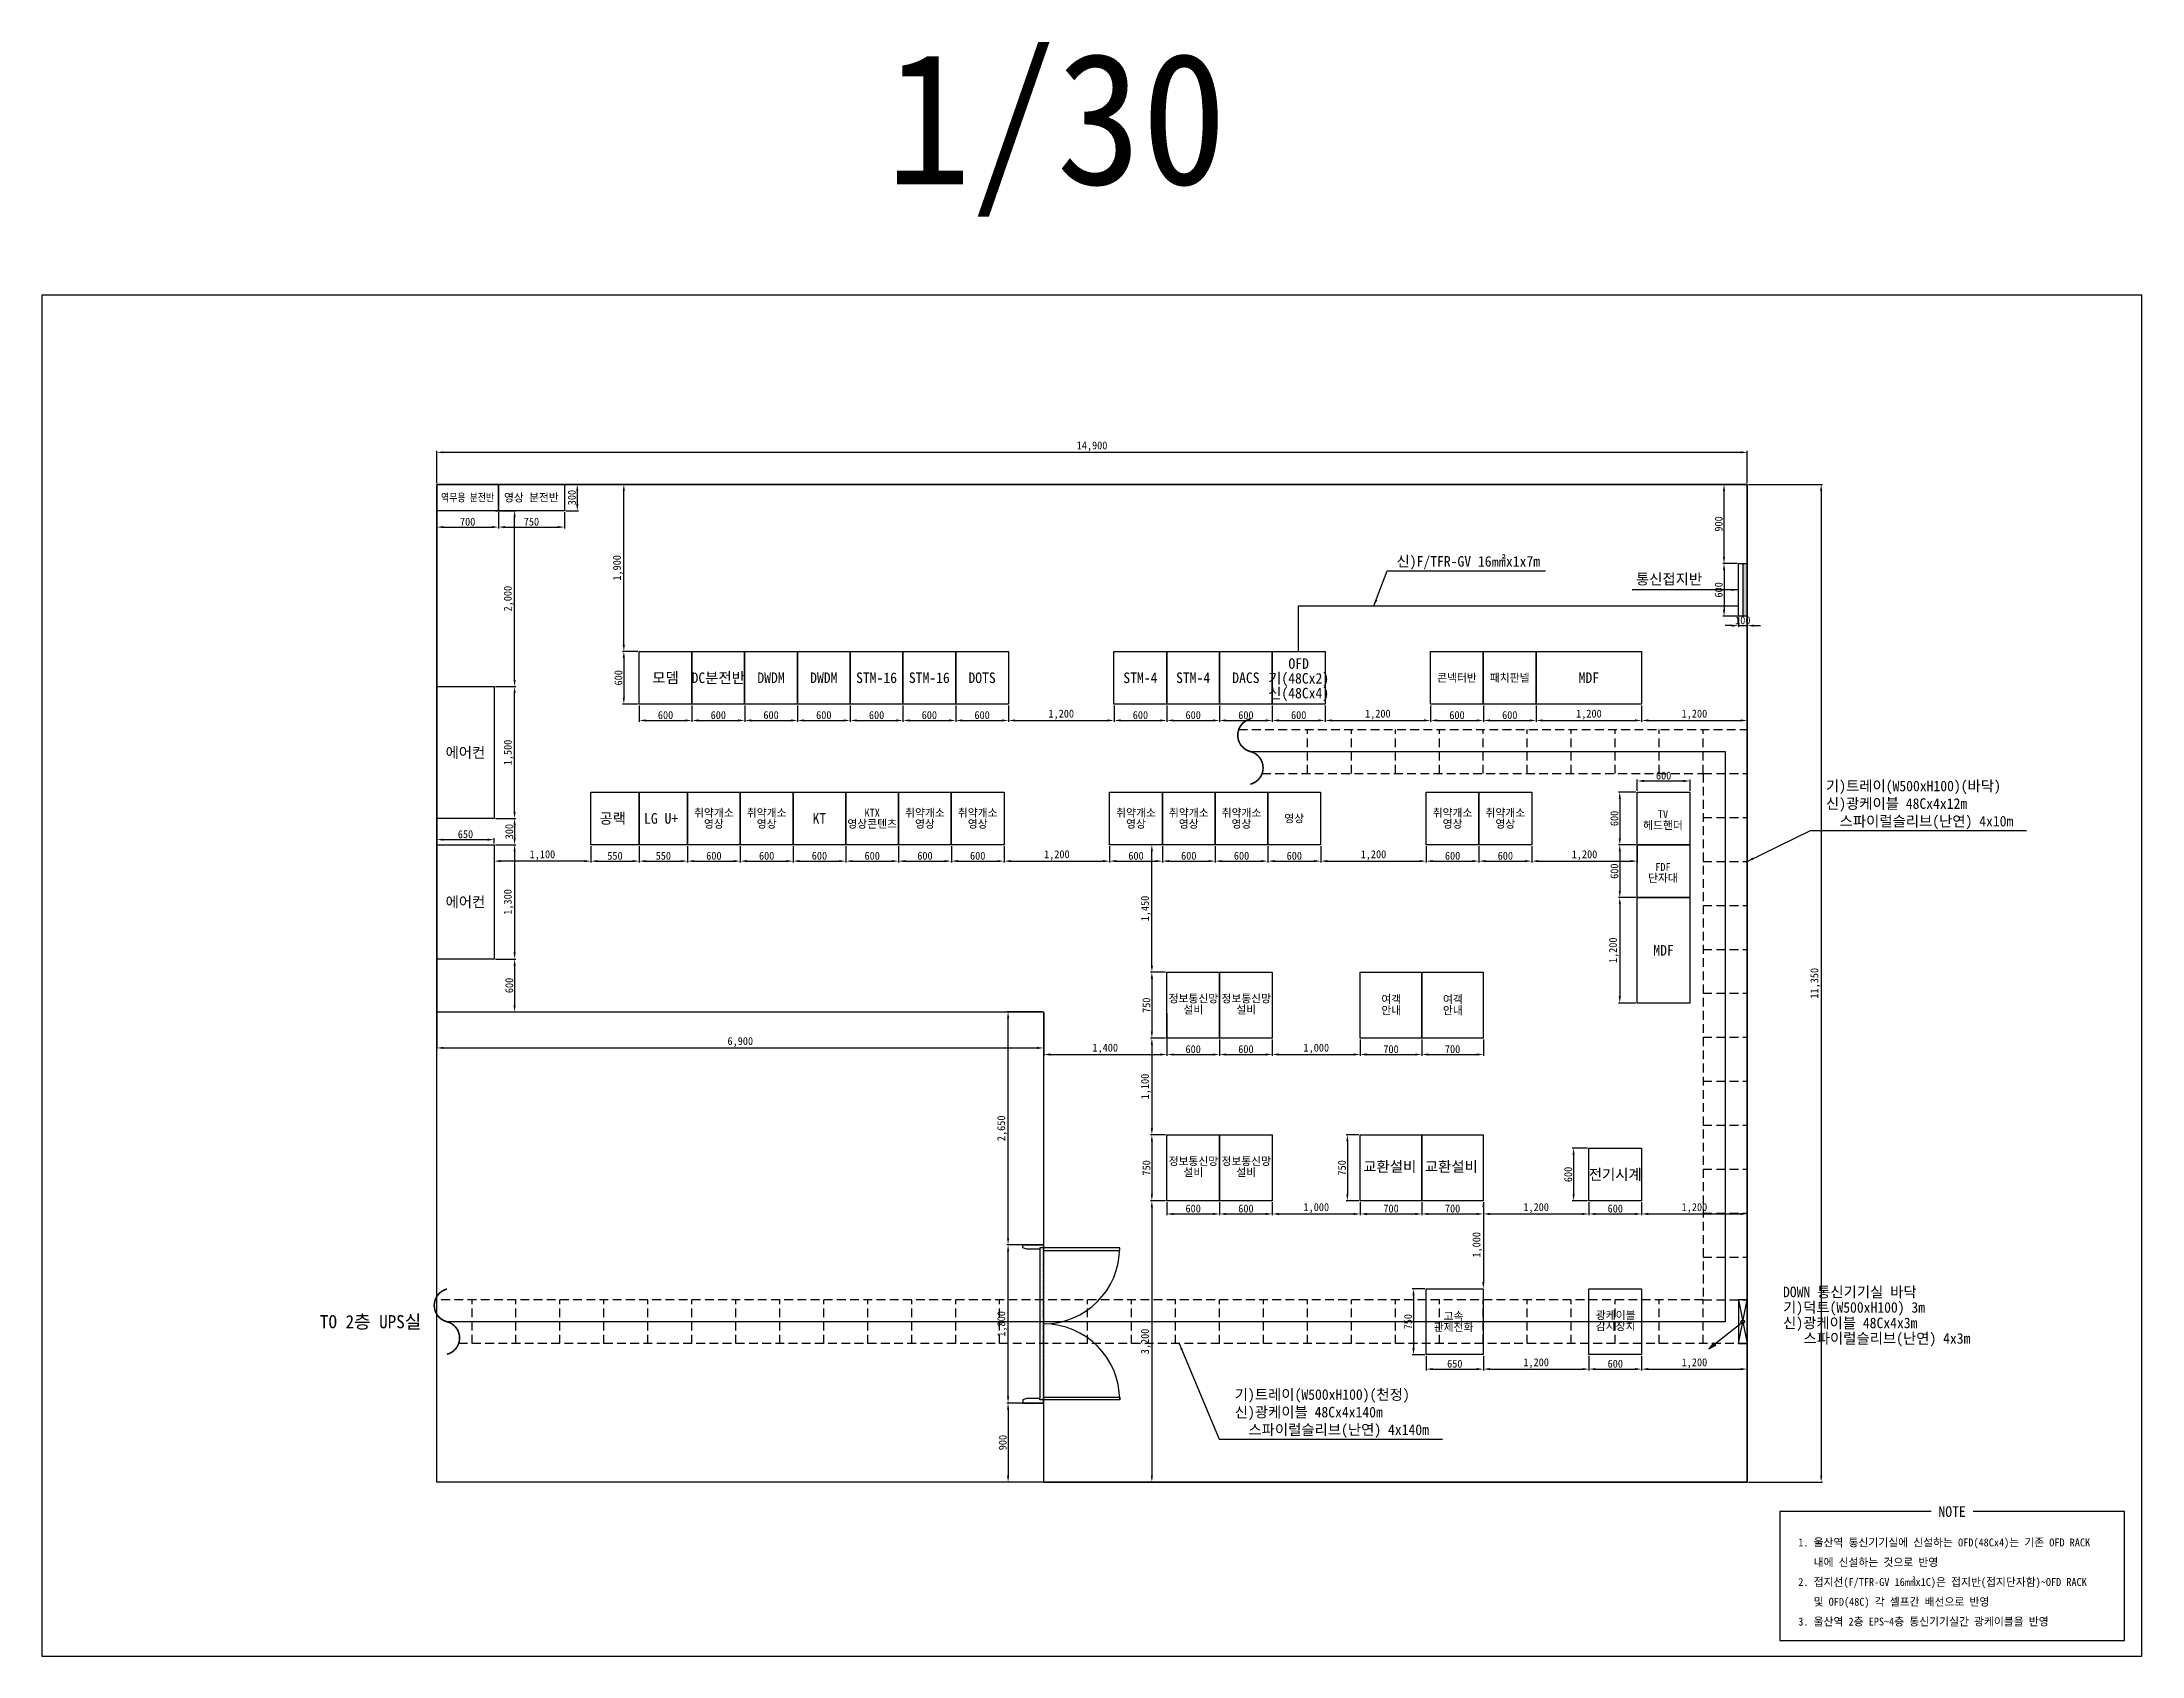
# Model space of a CAD drawing. Header units: millimetres. Extents: x 373947 to 397827, y -164049 to -145689.
import ezdxf
from ezdxf.enums import TextEntityAlignment as Align

# ---------------------------------------------------------------- set-up
doc = ezdxf.new("R2010")
doc.units = ezdxf.units.MM
doc.linetypes.add('DOT', pattern=[0.25, 0, -0.25])
doc.linetypes.add('HIDDEN2', pattern=[0.1875, 0.125, -0.0625])
for name, color, linetype in [('CZ-BASE', 253, 'Continuous'), ('TN-TEXT', 6, 'Continuous'), ('TT-BASE', 253, 'Continuous'), ('TT-CABL', 4, 'Continuous'), ('TT-TRAY', 4, 'Continuous'), ('TZ-BASE', 253, 'Continuous'), ('TZ-DIMS', 1, 'Continuous'), ('TZ-LEAL', 1, 'Continuous'), ('TZ-LEAT', 3, 'Continuous'), ('TZ-LINE', 4, 'Continuous'), ('TZ-SYMB', 2, 'Continuous'), ('TZ-TEX2', 3, 'Continuous'), ('TZ-TEXT', 3, 'Continuous')]:
    doc.layers.add(name, color=color, linetype=linetype)
doc.layers.add('TX-PAPR', color=2, linetype='Continuous', plot=False)
doc.styles.get("Standard").update_dxf_attribs({"font": 'GulimChe.ttf'})
doc.dimstyles.new('D30', dxfattribs={"dimscale": 30, "dimtxt": 3, "dimasz": 2.5, "dimexe": 0.5, "dimexo": 0.5, "dimgap": 0.5, "dimtad": 1, "dimdec": 0, "dimzin": 1, "dimdsep": 46, "dimlunit": 6, "dimtxsty": 'Standard', "dimcen": 1, "dimclrd": 1, "dimclre": 1, "dimclrt": 3, "dimadec": 0, "dimazin": 0, "dimtfac": 1, "dimtdec": 0, "dimtix": 1, "dimtmove": 2, "dimatfit": 3, "dimfxl": 0, "dimtvp": 2, "dimlwd": -1, "dimlwe": -1, "dimarcsym": 0})
doc.dimstyles.new('고속철도', dxfattribs={"dimtxt": 3, "dimasz": 3, "dimexe": 2, "dimexo": 3, "dimgap": 1, "dimtad": 1, "dimdec": 0, "dimlfac": 10, "dimlunit": 6, "dimtxsty": 'Standard', "dimcen": 1, "dimclrd": 256, "dimclre": 256, "dimclrt": 256, "dimaunit": 1, "dimadec": 0, "dimazin": 0, "dimtfac": 1, "dimtdec": 0, "dimtix": 1, "dimtmove": 2, "dimatfit": 3, "dimfxl": 0, "dimtvp": 2, "dimlwd": -1, "dimlwe": -1, "dimarcsym": 0})

msp = doc.modelspace()

# ---------------------------------------------------------------- texts
at = {"layer": 'TN-TEXT'}
for s, p in [('신)광케이블 48Cx4x3m', (393744.5, -160259.8)), ('   스파이럴슬리브(난연) 4x3m ', (393744.5, -160436))]:
    msp.add_text(s, height=120, dxfattribs=at).set_placement(p, align=Align.MIDDLE_LEFT)
at = {"layer": 'TZ-LEAT', "char_height": 120, "attachment_point": 7}
for s, insert in [('{\\C6;신)F/TFR-GV 16㎟x1x7m}', (389349.1, -151688.8)), ('{\\C3;기)트레이(W500xH100)(바닥)\\C6;\\P신)광케이블 48Cx4x12m\\P\\pt240;  스파이럴슬리브(난연) 4x10m}', (394232.5, -154643.9)), ('{\\C3;기)트레이(W500xH100)(천정)\\C6;\\P신)광케이블 48Cx4x140m\\P\\pt240;  스파이럴슬리브(난연) 4x140m}', (387509.8, -161566.5))]:
    msp.add_mtext(s, dxfattribs=dict(at, insert=insert))
at = {"layer": 'TZ-TEX2'}
for s, height, p in [('DOWN 통신기기실 바닥', 120, (393744.5, -159907.3)), ('기)덕트(W500xH100) 3m', 120, (393744.5, -160083.5)), ('1. 울산역 통신기기실에 신설하는 OFD(48Cx4)는 기존 OFD RACK', 90, (393917.8, -162757.1, 46.5)), ('   내에 신설하는 것으로 반영', 90, (393917.8, -162982.1, 46.5)), ('2. 접지선(F/TFR-GV 16㎟x1C)은 접지반(접지단자함)~OFD RACK', 90, (393917.8, -163207.1, 46.5)), ('   및 OFD(48C) 각 셀프간 배선으로 반영', 90, (393917.8, -163432.1, 46.5)), ('3. 울산역 2층 EPS~4층 통신기기실간 광케이블을 반영', 90, (393917.8, -163657.1, 46.5))]:
    msp.add_text(s, height=height, dxfattribs=at).set_placement(p, align=Align.MIDDLE_LEFT)
msp.add_text('NOTE', height=120, dxfattribs=at).set_placement((395667.3, -162406.1, 46.5), align=Align.MIDDLE)
at = {"layer": 'TZ-TEXT'}
for s, height, p in [('1/30', 1500, (385480.6, -146559)), ('영상 분전반', 90, (379511.5, -150870.8)), ('통신접지반', 120, (392448.1, -151798.3)), ('OFD', 120, (388236.5, -152759.4)), ('모뎀', 120, (381036.5, -152920.8)), ('DC분전반', 120, (381636.5, -152920.8)), ('DWDM', 120, (382236.5, -152920.8)), ('DWDM', 120, (382836.5, -152920.8)), ('STM-16', 120, (383436.5, -152920.8)), ('STM-16', 120, (384036.5, -152920.8)), ('DOTS', 120, (384636.5, -152920.8)), ('STM-4', 120, (386436.5, -152920.8)), ('STM-4', 120, (387036.5, -152920.8)), ('DACS', 120, (387636.5, -152920.8)), ('신(48Cx4)', 120, (388236.5, -153095.5)), ('기(48Cx2)', 120, (388236.5, -152927.2)), ('콘넥터반', 90, (390036.5, -152920.8)), ('패치판넬', 90, (390636.5, -152920.8)), ('MDF', 120, (391536.5, -152920.8)), ('에어컨', 120, (378761.5, -153770.8)), ('공랙', 120, (380436.5, -154520.8)), ('LG U+', 120, (380986.5, -154520.8)), ('취약개소', 90, (381586.5, -154456.8)), ('취약개소', 90, (382186.5, -154456.8)), ('KT', 120, (382786.5, -154520.8)), ('KTX', 90, (383386.5, -154456.8)), ('취약개소', 90, (383986.5, -154456.8)), ('취약개소', 90, (384586.5, -154456.8)), ('취약개소', 90, (386386.5, -154456.8)), ('취약개소', 90, (386986.5, -154456.8)), ('취약개소', 90, (387586.5, -154456.8)), ('영상', 90, (388186.5, -154520.8)), ('취약개소', 90, (389986.5, -154456.8)), ('취약개소', 90, (390586.5, -154456.8)), ('TV', 90, (392379.1, -154472.9)), ('영상', 90, (381586.5, -154582.6)), ('영상', 90, (382186.5, -154582.6)), ('영상콘텐츠', 90, (383386.5, -154582.6)), ('영상', 90, (383986.5, -154582.6)), ('영상', 90, (384586.5, -154582.6)), ('영상', 90, (386386.5, -154582.6)), ('영상', 90, (386986.5, -154582.6)), ('영상', 90, (387586.5, -154582.6)), ('영상', 90, (389986.5, -154582.6)), ('영상', 90, (390586.5, -154582.6)), ('헤드핸더', 90, (392379.1, -154598.7)), ('단자대', 90, (392379.1, -155198.7)), ('FDF', 90, (392379.1, -155072.9)), ('에어컨', 120, (378761.5, -155470.8)), ('MDF', 120, (392386.5, -156020.8)), ('정보통신망', 90, (387040, -156569.7)), ('설비', 90, (387040, -156695.5)), ('정보통신망', 90, (387640, -156569.7)), ('설비', 90, (387640, -156695.5)), ('여객', 90, (389290.1, -156578.5)), ('안내', 90, (389290.1, -156704.3)), ('여객', 90, (389990.1, -156578.5)), ('안내', 90, (389990.1, -156704.3)), ('정보통신망', 90, (387040, -158419.7)), ('설비', 90, (387040, -158545.5)), ('정보통신망', 90, (387640, -158419.7)), ('설비', 90, (387640, -158545.5)), ('교환설비', 120, (389272.4, -158480.7)), ('교환설비', 120, (389972.4, -158480.7)), ('전기시계', 120, (391836.5, -158570.8)), ('TO 2층 UPS실', 150, (377683.6, -160245.8)), ('고속', 90, (389997.8, -160182.5)), ('광케이블', 90, (391841.1, -160172.2)), ('관제전화', 90, (389997.8, -160308.3)), ('감시장치', 90, (391841.1, -160298))]:
    msp.add_text(s, height=height, dxfattribs=at).set_placement(p, align=Align.MIDDLE_CENTER)
at = {"layer": 'TZ-TEXT', "width": 0.8}
msp.add_text('역무용 분전반', height=90, dxfattribs=at).set_placement((378786.5, -150870.8), align=Align.MIDDLE_CENTER)

# ---------------------------------------------------------------- blocks, each defined once
blk = doc.blocks.new('*D1699')
at = {"layer": 'DEFPOINTS', "color": 0}
for p in [(386137, -153221), (386737, -153221), (386737, -153407)]:
    blk.add_point(p, dxfattribs=at)
at = {"layer": 'TZ-DIMS', "color": 1}
for p, q in [((386137, -153236), (386137, -153422)), ((386737, -153236), (386737, -153422)), ((386212, -153407), (386662, -153407))]:
    blk.add_line(p, q, dxfattribs=at)
for points in [[(386212, -153394), (386212, -153419), (386137, -153407)], [(386662, -153394), (386662, -153419), (386737, -153407)]]:
    blk.add_solid(points, dxfattribs=at)
at = {"layer": 'TZ-DIMS', "color": 3, "insert": (386437, -153346), "char_height": 90, "attachment_point": 5}
blk.add_mtext('600', dxfattribs=at)
blk = doc.blocks.new('*D1700')
at = {"layer": 'DEFPOINTS', "color": 0}
for p in [(386737, -153221), (387337, -153221), (387337, -153407)]:
    blk.add_point(p, dxfattribs=at)
at = {"layer": 'TZ-DIMS', "color": 1}
for p, q in [((386737, -153236), (386737, -153422)), ((387337, -153236), (387337, -153422)), ((386812, -153407), (387262, -153407))]:
    blk.add_line(p, q, dxfattribs=at)
for points in [[(386812, -153394), (386812, -153419), (386737, -153407)], [(387262, -153394), (387262, -153419), (387337, -153407)]]:
    blk.add_solid(points, dxfattribs=at)
at = {"layer": 'TZ-DIMS', "color": 3, "insert": (387037, -153346), "char_height": 90, "attachment_point": 5}
blk.add_mtext('600', dxfattribs=at)
blk = doc.blocks.new('*D1701')
at = {"layer": 'DEFPOINTS', "color": 0}
for p in [(387337, -153221), (387937, -153221), (387937, -153407)]:
    blk.add_point(p, dxfattribs=at)
at = {"layer": 'TZ-DIMS', "color": 1}
for p, q in [((387337, -153236), (387337, -153422)), ((387937, -153236), (387937, -153422)), ((387412, -153407), (387862, -153407))]:
    blk.add_line(p, q, dxfattribs=at)
for points in [[(387412, -153394), (387412, -153419), (387337, -153407)], [(387862, -153394), (387862, -153419), (387937, -153407)]]:
    blk.add_solid(points, dxfattribs=at)
at = {"layer": 'TZ-DIMS', "color": 3, "insert": (387637, -153346), "char_height": 90, "attachment_point": 5}
blk.add_mtext('600', dxfattribs=at)
blk = doc.blocks.new('*D1702')
at = {"layer": 'DEFPOINTS', "color": 0}
for p in [(387937, -153221), (388537, -153221), (388537, -153407)]:
    blk.add_point(p, dxfattribs=at)
at = {"layer": 'TZ-DIMS', "color": 1}
for p, q in [((387937, -153236), (387937, -153422)), ((388537, -153236), (388537, -153422)), ((388012, -153407), (388462, -153407))]:
    blk.add_line(p, q, dxfattribs=at)
for points in [[(388012, -153394), (388012, -153419), (387937, -153407)], [(388462, -153394), (388462, -153419), (388537, -153407)]]:
    blk.add_solid(points, dxfattribs=at)
at = {"layer": 'TZ-DIMS', "color": 3, "insert": (388237, -153346), "char_height": 90, "attachment_point": 5}
blk.add_mtext('600', dxfattribs=at)
blk = doc.blocks.new('*D1703')
at = {"layer": 'DEFPOINTS', "color": 0}
for p in [(389737, -153221), (390337, -153221), (390337, -153407)]:
    blk.add_point(p, dxfattribs=at)
at = {"layer": 'TZ-DIMS', "color": 1}
for p, q in [((389737, -153236), (389737, -153422)), ((390337, -153236), (390337, -153422)), ((389812, -153407), (390262, -153407))]:
    blk.add_line(p, q, dxfattribs=at)
for points in [[(389812, -153394), (389812, -153419), (389737, -153407)], [(390262, -153394), (390262, -153419), (390337, -153407)]]:
    blk.add_solid(points, dxfattribs=at)
at = {"layer": 'TZ-DIMS', "color": 3, "insert": (390037, -153346), "char_height": 90, "attachment_point": 5}
blk.add_mtext('600', dxfattribs=at)
blk = doc.blocks.new('*D1704')
at = {"layer": 'DEFPOINTS', "color": 0}
for p in [(390337, -153221), (390937, -153221), (390937, -153407)]:
    blk.add_point(p, dxfattribs=at)
at = {"layer": 'TZ-DIMS', "color": 1}
for p, q in [((390337, -153236), (390337, -153422)), ((390937, -153236), (390937, -153422)), ((390412, -153407), (390862, -153407))]:
    blk.add_line(p, q, dxfattribs=at)
for points in [[(390412, -153394), (390412, -153419), (390337, -153407)], [(390862, -153394), (390862, -153419), (390937, -153407)]]:
    blk.add_solid(points, dxfattribs=at)
at = {"layer": 'TZ-DIMS', "color": 3, "insert": (390637, -153346), "char_height": 90, "attachment_point": 5}
blk.add_mtext('600', dxfattribs=at)
blk = doc.blocks.new('*D1705')
at = {"layer": 'DEFPOINTS', "color": 0}
for p in [(390937, -153221), (392137, -153221), (392137, -153407)]:
    blk.add_point(p, dxfattribs=at)
at = {"layer": 'TZ-DIMS', "color": 1}
for p, q in [((390937, -153236), (390937, -153422)), ((392137, -153236), (392137, -153422)), ((391012, -153407), (392062, -153407))]:
    blk.add_line(p, q, dxfattribs=at)
for points in [[(391012, -153394), (391012, -153419), (390937, -153407)], [(392062, -153394), (392062, -153419), (392137, -153407)]]:
    blk.add_solid(points, dxfattribs=at)
at = {"layer": 'TZ-DIMS', "color": 3, "insert": (391537, -153340), "char_height": 90, "attachment_point": 5}
blk.add_mtext('1,200', dxfattribs=at)
blk = doc.blocks.new('*D1706')
at = {"layer": 'DEFPOINTS', "color": 0}
for p in [(380737, -153221), (381337, -153221), (381337, -153407)]:
    blk.add_point(p, dxfattribs=at)
at = {"layer": 'TZ-DIMS', "color": 1}
for p, q in [((380737, -153236), (380737, -153422)), ((381337, -153236), (381337, -153422)), ((380812, -153407), (381262, -153407))]:
    blk.add_line(p, q, dxfattribs=at)
for points in [[(380812, -153394), (380812, -153419), (380737, -153407)], [(381262, -153394), (381262, -153419), (381337, -153407)]]:
    blk.add_solid(points, dxfattribs=at)
at = {"layer": 'TZ-DIMS', "color": 3, "insert": (381037, -153346), "char_height": 90, "attachment_point": 5}
blk.add_mtext('600', dxfattribs=at)
blk = doc.blocks.new('*D1707')
at = {"layer": 'DEFPOINTS', "color": 0}
for p in [(381337, -153221), (381937, -153221), (381937, -153407)]:
    blk.add_point(p, dxfattribs=at)
at = {"layer": 'TZ-DIMS', "color": 1}
for p, q in [((381337, -153236), (381337, -153422)), ((381937, -153236), (381937, -153422)), ((381412, -153407), (381862, -153407))]:
    blk.add_line(p, q, dxfattribs=at)
for points in [[(381412, -153394), (381412, -153419), (381337, -153407)], [(381862, -153394), (381862, -153419), (381937, -153407)]]:
    blk.add_solid(points, dxfattribs=at)
at = {"layer": 'TZ-DIMS', "color": 3, "insert": (381637, -153346), "char_height": 90, "attachment_point": 5}
blk.add_mtext('600', dxfattribs=at)
blk = doc.blocks.new('*D1708')
at = {"layer": 'DEFPOINTS', "color": 0}
for p in [(381937, -153221), (382537, -153221), (382537, -153407)]:
    blk.add_point(p, dxfattribs=at)
at = {"layer": 'TZ-DIMS', "color": 1}
for p, q in [((381937, -153236), (381937, -153422)), ((382537, -153236), (382537, -153422)), ((382012, -153407), (382462, -153407))]:
    blk.add_line(p, q, dxfattribs=at)
for points in [[(382012, -153394), (382012, -153419), (381937, -153407)], [(382462, -153394), (382462, -153419), (382537, -153407)]]:
    blk.add_solid(points, dxfattribs=at)
at = {"layer": 'TZ-DIMS', "color": 3, "insert": (382237, -153346), "char_height": 90, "attachment_point": 5}
blk.add_mtext('600', dxfattribs=at)
blk = doc.blocks.new('*D1709')
at = {"layer": 'DEFPOINTS', "color": 0}
for p in [(382537, -153221), (383137, -153221), (383137, -153407)]:
    blk.add_point(p, dxfattribs=at)
at = {"layer": 'TZ-DIMS', "color": 1}
for p, q in [((382537, -153236), (382537, -153422)), ((383137, -153236), (383137, -153422)), ((382612, -153407), (383062, -153407))]:
    blk.add_line(p, q, dxfattribs=at)
for points in [[(382612, -153394), (382612, -153419), (382537, -153407)], [(383062, -153394), (383062, -153419), (383137, -153407)]]:
    blk.add_solid(points, dxfattribs=at)
at = {"layer": 'TZ-DIMS', "color": 3, "insert": (382837, -153346), "char_height": 90, "attachment_point": 5}
blk.add_mtext('600', dxfattribs=at)
blk = doc.blocks.new('*D1710')
at = {"layer": 'DEFPOINTS', "color": 0}
for p in [(383137, -153221), (383737, -153221), (383737, -153407)]:
    blk.add_point(p, dxfattribs=at)
at = {"layer": 'TZ-DIMS', "color": 1}
for p, q in [((383137, -153236), (383137, -153422)), ((383737, -153236), (383737, -153422)), ((383212, -153407), (383662, -153407))]:
    blk.add_line(p, q, dxfattribs=at)
for points in [[(383212, -153394), (383212, -153419), (383137, -153407)], [(383662, -153394), (383662, -153419), (383737, -153407)]]:
    blk.add_solid(points, dxfattribs=at)
at = {"layer": 'TZ-DIMS', "color": 3, "insert": (383437, -153346), "char_height": 90, "attachment_point": 5}
blk.add_mtext('600', dxfattribs=at)
blk = doc.blocks.new('*D1711')
at = {"layer": 'DEFPOINTS', "color": 0}
for p in [(383737, -153221), (384337, -153221), (384337, -153407)]:
    blk.add_point(p, dxfattribs=at)
at = {"layer": 'TZ-DIMS', "color": 1}
for p, q in [((383737, -153236), (383737, -153422)), ((384337, -153236), (384337, -153422)), ((383812, -153407), (384262, -153407))]:
    blk.add_line(p, q, dxfattribs=at)
for points in [[(383812, -153394), (383812, -153419), (383737, -153407)], [(384262, -153394), (384262, -153419), (384337, -153407)]]:
    blk.add_solid(points, dxfattribs=at)
at = {"layer": 'TZ-DIMS', "color": 3, "insert": (384037, -153346), "char_height": 90, "attachment_point": 5}
blk.add_mtext('600', dxfattribs=at)
blk = doc.blocks.new('*D1712')
at = {"layer": 'DEFPOINTS', "color": 0}
for p in [(384337, -153221), (384937, -153221), (384937, -153407)]:
    blk.add_point(p, dxfattribs=at)
at = {"layer": 'TZ-DIMS', "color": 1}
for p, q in [((384337, -153236), (384337, -153422)), ((384937, -153236), (384937, -153422)), ((384412, -153407), (384862, -153407))]:
    blk.add_line(p, q, dxfattribs=at)
for points in [[(384412, -153394), (384412, -153419), (384337, -153407)], [(384862, -153394), (384862, -153419), (384937, -153407)]]:
    blk.add_solid(points, dxfattribs=at)
at = {"layer": 'TZ-DIMS', "color": 3, "insert": (384637, -153346), "char_height": 90, "attachment_point": 5}
blk.add_mtext('600', dxfattribs=at)
blk = doc.blocks.new('*D1713')
at = {"layer": 'DEFPOINTS', "color": 0}
for p in [(380187, -154821), (380737, -154821), (380737, -155007)]:
    blk.add_point(p, dxfattribs=at)
at = {"layer": 'TZ-DIMS', "color": 1}
for p, q in [((380187, -154836), (380187, -155022)), ((380737, -154836), (380737, -155022)), ((380262, -155007), (380662, -155007))]:
    blk.add_line(p, q, dxfattribs=at)
for points in [[(380262, -154994), (380262, -155019), (380187, -155007)], [(380662, -154994), (380662, -155019), (380737, -155007)]]:
    blk.add_solid(points, dxfattribs=at)
at = {"layer": 'TZ-DIMS', "color": 3, "insert": (380462, -154946), "char_height": 90, "attachment_point": 5}
blk.add_mtext('550', dxfattribs=at)
blk = doc.blocks.new('*D1714')
at = {"layer": 'DEFPOINTS', "color": 0}
for p in [(380737, -154821), (381287, -154821), (381287, -155007)]:
    blk.add_point(p, dxfattribs=at)
at = {"layer": 'TZ-DIMS', "color": 1}
for p, q in [((380737, -154836), (380737, -155022)), ((381287, -154836), (381287, -155022)), ((380812, -155007), (381212, -155007))]:
    blk.add_line(p, q, dxfattribs=at)
for points in [[(380812, -154994), (380812, -155019), (380737, -155007)], [(381212, -154994), (381212, -155019), (381287, -155007)]]:
    blk.add_solid(points, dxfattribs=at)
at = {"layer": 'TZ-DIMS', "color": 3, "insert": (381012, -154946), "char_height": 90, "attachment_point": 5}
blk.add_mtext('550', dxfattribs=at)
blk = doc.blocks.new('*D1715')
at = {"layer": 'DEFPOINTS', "color": 0}
for p in [(381287, -154821), (381887, -154821), (381887, -155007)]:
    blk.add_point(p, dxfattribs=at)
at = {"layer": 'TZ-DIMS', "color": 1}
for p, q in [((381287, -154836), (381287, -155022)), ((381887, -154836), (381887, -155022)), ((381362, -155007), (381812, -155007))]:
    blk.add_line(p, q, dxfattribs=at)
for points in [[(381362, -154994), (381362, -155019), (381287, -155007)], [(381812, -154994), (381812, -155019), (381887, -155007)]]:
    blk.add_solid(points, dxfattribs=at)
at = {"layer": 'TZ-DIMS', "color": 3, "insert": (381587, -154946), "char_height": 90, "attachment_point": 5}
blk.add_mtext('600', dxfattribs=at)
blk = doc.blocks.new('*D1716')
at = {"layer": 'DEFPOINTS', "color": 0}
for p in [(381887, -154821), (382487, -154821), (382487, -155007)]:
    blk.add_point(p, dxfattribs=at)
at = {"layer": 'TZ-DIMS', "color": 1}
for p, q in [((381887, -154836), (381887, -155022)), ((382487, -154836), (382487, -155022)), ((381962, -155007), (382412, -155007))]:
    blk.add_line(p, q, dxfattribs=at)
for points in [[(381962, -154994), (381962, -155019), (381887, -155007)], [(382412, -154994), (382412, -155019), (382487, -155007)]]:
    blk.add_solid(points, dxfattribs=at)
at = {"layer": 'TZ-DIMS', "color": 3, "insert": (382187, -154946), "char_height": 90, "attachment_point": 5}
blk.add_mtext('600', dxfattribs=at)
blk = doc.blocks.new('*D1717')
at = {"layer": 'DEFPOINTS', "color": 0}
for p in [(382487, -154821), (383087, -154821), (383087, -155007)]:
    blk.add_point(p, dxfattribs=at)
at = {"layer": 'TZ-DIMS', "color": 1}
for p, q in [((382487, -154836), (382487, -155022)), ((383087, -154836), (383087, -155022)), ((382562, -155007), (383012, -155007))]:
    blk.add_line(p, q, dxfattribs=at)
for points in [[(382562, -154994), (382562, -155019), (382487, -155007)], [(383012, -154994), (383012, -155019), (383087, -155007)]]:
    blk.add_solid(points, dxfattribs=at)
at = {"layer": 'TZ-DIMS', "color": 3, "insert": (382787, -154946), "char_height": 90, "attachment_point": 5}
blk.add_mtext('600', dxfattribs=at)
blk = doc.blocks.new('*D1718')
at = {"layer": 'DEFPOINTS', "color": 0}
for p in [(383087, -154821), (383687, -154821), (383687, -155007)]:
    blk.add_point(p, dxfattribs=at)
at = {"layer": 'TZ-DIMS', "color": 1}
for p, q in [((383087, -154836), (383087, -155022)), ((383687, -154836), (383687, -155022)), ((383162, -155007), (383612, -155007))]:
    blk.add_line(p, q, dxfattribs=at)
for points in [[(383162, -154994), (383162, -155019), (383087, -155007)], [(383612, -154994), (383612, -155019), (383687, -155007)]]:
    blk.add_solid(points, dxfattribs=at)
at = {"layer": 'TZ-DIMS', "color": 3, "insert": (383387, -154946), "char_height": 90, "attachment_point": 5}
blk.add_mtext('600', dxfattribs=at)
blk = doc.blocks.new('*D1719')
at = {"layer": 'DEFPOINTS', "color": 0}
for p in [(383687, -154821), (384287, -154821), (384287, -155007)]:
    blk.add_point(p, dxfattribs=at)
at = {"layer": 'TZ-DIMS', "color": 1}
for p, q in [((383687, -154836), (383687, -155022)), ((384287, -154836), (384287, -155022)), ((383762, -155007), (384212, -155007))]:
    blk.add_line(p, q, dxfattribs=at)
for points in [[(383762, -154994), (383762, -155019), (383687, -155007)], [(384212, -154994), (384212, -155019), (384287, -155007)]]:
    blk.add_solid(points, dxfattribs=at)
at = {"layer": 'TZ-DIMS', "color": 3, "insert": (383987, -154946), "char_height": 90, "attachment_point": 5}
blk.add_mtext('600', dxfattribs=at)
blk = doc.blocks.new('*D1720')
at = {"layer": 'DEFPOINTS', "color": 0}
for p in [(386087, -154821), (386687, -154821), (386687, -155007)]:
    blk.add_point(p, dxfattribs=at)
at = {"layer": 'TZ-DIMS', "color": 1}
for p, q in [((386087, -154836), (386087, -155022)), ((386687, -154836), (386687, -155022)), ((386162, -155007), (386612, -155007))]:
    blk.add_line(p, q, dxfattribs=at)
for points in [[(386162, -154994), (386162, -155019), (386087, -155007)], [(386612, -154994), (386612, -155019), (386687, -155007)]]:
    blk.add_solid(points, dxfattribs=at)
at = {"layer": 'TZ-DIMS', "color": 3, "insert": (386387, -154946), "char_height": 90, "attachment_point": 5}
blk.add_mtext('600', dxfattribs=at)
blk = doc.blocks.new('*D1721')
at = {"layer": 'DEFPOINTS', "color": 0}
for p in [(386687, -154821), (387287, -154821), (387287, -155007)]:
    blk.add_point(p, dxfattribs=at)
at = {"layer": 'TZ-DIMS', "color": 1}
for p, q in [((386687, -154836), (386687, -155022)), ((387287, -154836), (387287, -155022)), ((386762, -155007), (387212, -155007))]:
    blk.add_line(p, q, dxfattribs=at)
for points in [[(386762, -154994), (386762, -155019), (386687, -155007)], [(387212, -154994), (387212, -155019), (387287, -155007)]]:
    blk.add_solid(points, dxfattribs=at)
at = {"layer": 'TZ-DIMS', "color": 3, "insert": (386987, -154946), "char_height": 90, "attachment_point": 5}
blk.add_mtext('600', dxfattribs=at)
blk = doc.blocks.new('*D1722')
at = {"layer": 'DEFPOINTS', "color": 0}
for p in [(387287, -154821), (387887, -154821), (387887, -155007)]:
    blk.add_point(p, dxfattribs=at)
at = {"layer": 'TZ-DIMS', "color": 1}
for p, q in [((387287, -154836), (387287, -155022)), ((387887, -154836), (387887, -155022)), ((387362, -155007), (387812, -155007))]:
    blk.add_line(p, q, dxfattribs=at)
for points in [[(387362, -154994), (387362, -155019), (387287, -155007)], [(387812, -154994), (387812, -155019), (387887, -155007)]]:
    blk.add_solid(points, dxfattribs=at)
at = {"layer": 'TZ-DIMS', "color": 3, "insert": (387587, -154946), "char_height": 90, "attachment_point": 5}
blk.add_mtext('600', dxfattribs=at)
blk = doc.blocks.new('*D1723')
at = {"layer": 'DEFPOINTS', "color": 0}
for p in [(387887, -154821), (388487, -154821), (388487, -155007)]:
    blk.add_point(p, dxfattribs=at)
at = {"layer": 'TZ-DIMS', "color": 1}
for p, q in [((387887, -154836), (387887, -155022)), ((388487, -154836), (388487, -155022)), ((387962, -155007), (388412, -155007))]:
    blk.add_line(p, q, dxfattribs=at)
for points in [[(387962, -154994), (387962, -155019), (387887, -155007)], [(388412, -154994), (388412, -155019), (388487, -155007)]]:
    blk.add_solid(points, dxfattribs=at)
at = {"layer": 'TZ-DIMS', "color": 3, "insert": (388187, -154946), "char_height": 90, "attachment_point": 5}
blk.add_mtext('600', dxfattribs=at)
blk = doc.blocks.new('*D1724')
at = {"layer": 'DEFPOINTS', "color": 0}
for p in [(389687, -154821), (390287, -154821), (390287, -155007)]:
    blk.add_point(p, dxfattribs=at)
at = {"layer": 'TZ-DIMS', "color": 1}
for p, q in [((389687, -154836), (389687, -155022)), ((390287, -154836), (390287, -155022)), ((389762, -155007), (390212, -155007))]:
    blk.add_line(p, q, dxfattribs=at)
for points in [[(389762, -154994), (389762, -155019), (389687, -155007)], [(390212, -154994), (390212, -155019), (390287, -155007)]]:
    blk.add_solid(points, dxfattribs=at)
at = {"layer": 'TZ-DIMS', "color": 3, "insert": (389987, -154946), "char_height": 90, "attachment_point": 5}
blk.add_mtext('600', dxfattribs=at)
blk = doc.blocks.new('*D1725')
at = {"layer": 'DEFPOINTS', "color": 0}
for p in [(390287, -154821), (390887, -154821), (390887, -155007)]:
    blk.add_point(p, dxfattribs=at)
at = {"layer": 'TZ-DIMS', "color": 1}
for p, q in [((390287, -154836), (390287, -155022)), ((390887, -154836), (390887, -155022)), ((390362, -155007), (390812, -155007))]:
    blk.add_line(p, q, dxfattribs=at)
for points in [[(390362, -154994), (390362, -155019), (390287, -155007)], [(390812, -154994), (390812, -155019), (390887, -155007)]]:
    blk.add_solid(points, dxfattribs=at)
at = {"layer": 'TZ-DIMS', "color": 3, "insert": (390587, -154946), "char_height": 90, "attachment_point": 5}
blk.add_mtext('600', dxfattribs=at)
blk = doc.blocks.new('*D1726')
at = {"layer": 'DEFPOINTS', "color": 0}
for p in [(388487, -154821), (389687, -154821), (389687, -155007)]:
    blk.add_point(p, dxfattribs=at)
at = {"layer": 'TZ-DIMS', "color": 1}
for p, q in [((388487, -154836), (388487, -155022)), ((389687, -154836), (389687, -155022)), ((388562, -155007), (389612, -155007))]:
    blk.add_line(p, q, dxfattribs=at)
for points in [[(388562, -154994), (388562, -155019), (388487, -155007)], [(389612, -154994), (389612, -155019), (389687, -155007)]]:
    blk.add_solid(points, dxfattribs=at)
at = {"layer": 'TZ-DIMS', "color": 3, "insert": (389087, -154940), "char_height": 90, "attachment_point": 5}
blk.add_mtext('1,200', dxfattribs=at)
blk = doc.blocks.new('*D1727')
at = {"layer": 'DEFPOINTS', "color": 0}
for p in [(384937, -153221), (386137, -153221), (386137, -153407)]:
    blk.add_point(p, dxfattribs=at)
at = {"layer": 'TZ-DIMS', "color": 1}
for p, q in [((384937, -153236), (384937, -153422)), ((386137, -153236), (386137, -153422)), ((385012, -153407), (386062, -153407))]:
    blk.add_line(p, q, dxfattribs=at)
for points in [[(385012, -153394), (385012, -153419), (384937, -153407)], [(386062, -153394), (386062, -153419), (386137, -153407)]]:
    blk.add_solid(points, dxfattribs=at)
at = {"layer": 'TZ-DIMS', "color": 3, "insert": (385537, -153340), "char_height": 90, "attachment_point": 5}
blk.add_mtext('1,200', dxfattribs=at)
blk = doc.blocks.new('*D1728')
at = {"layer": 'DEFPOINTS', "color": 0}
for p in [(388537, -153221), (389737, -153221), (389737, -153407)]:
    blk.add_point(p, dxfattribs=at)
at = {"layer": 'TZ-DIMS', "color": 1}
for p, q in [((388537, -153236), (388537, -153422)), ((389737, -153236), (389737, -153422)), ((388612, -153407), (389662, -153407))]:
    blk.add_line(p, q, dxfattribs=at)
for points in [[(388612, -153394), (388612, -153419), (388537, -153407)], [(389662, -153394), (389662, -153419), (389737, -153407)]]:
    blk.add_solid(points, dxfattribs=at)
at = {"layer": 'TZ-DIMS', "color": 3, "insert": (389137, -153340), "char_height": 90, "attachment_point": 5}
blk.add_mtext('1,200', dxfattribs=at)
blk = doc.blocks.new('*D1729')
at = {"layer": 'DEFPOINTS', "color": 0}
for p in [(392137, -153221), (393337, -153221), (393337, -153407)]:
    blk.add_point(p, dxfattribs=at)
at = {"layer": 'TZ-DIMS', "color": 1}
for p, q in [((392137, -153236), (392137, -153422)), ((393337, -153236), (393337, -153422)), ((392212, -153407), (393262, -153407))]:
    blk.add_line(p, q, dxfattribs=at)
for points in [[(392212, -153394), (392212, -153419), (392137, -153407)], [(393262, -153394), (393262, -153419), (393337, -153407)]]:
    blk.add_solid(points, dxfattribs=at)
at = {"layer": 'TZ-DIMS', "color": 3, "insert": (392737, -153340), "char_height": 90, "attachment_point": 5}
blk.add_mtext('1,200', dxfattribs=at)
blk = doc.blocks.new('*D1730')
at = {"layer": 'DEFPOINTS', "color": 0}
for p in [(380737, -152621), (380563, -153221), (380737, -153221)]:
    blk.add_point(p, dxfattribs=at)
at = {"layer": 'TZ-DIMS', "color": 1}
for p, q in [((380722, -152621), (380548, -152621)), ((380563, -152696), (380563, -153146)), ((380722, -153221), (380548, -153221))]:
    blk.add_line(p, q, dxfattribs=at)
for points in [[(380550, -152696), (380575, -152696), (380563, -152621)], [(380550, -153146), (380575, -153146), (380563, -153221)]]:
    blk.add_solid(points, dxfattribs=at)
at = {"layer": 'TZ-DIMS', "color": 3, "insert": (380502, -152921), "char_height": 90, "attachment_point": 5, "rotation": 90}
blk.add_mtext('600', dxfattribs=at)
blk = doc.blocks.new('*D1731')
at = {"layer": 'DEFPOINTS', "color": 0}
for p in [(380563, -150721), (380737, -150721), (380737, -152621)]:
    blk.add_point(p, dxfattribs=at)
at = {"layer": 'TZ-DIMS', "color": 1}
for p, q in [((380722, -150721), (380548, -150721)), ((380563, -152546), (380563, -150796)), ((380722, -152621), (380548, -152621))]:
    blk.add_line(p, q, dxfattribs=at)
for points in [[(380550, -150796), (380575, -150796), (380563, -150721)], [(380550, -152546), (380575, -152546), (380563, -152621)]]:
    blk.add_solid(points, dxfattribs=at)
at = {"layer": 'TZ-DIMS', "color": 3, "insert": (380496, -151671), "char_height": 90, "attachment_point": 5, "rotation": 90}
blk.add_mtext('1,900', dxfattribs=at)
blk = doc.blocks.new('*D1732')
at = {"layer": 'DEFPOINTS', "color": 0}
for p in [(379087, -154821), (379087, -156121), (379321, -156121)]:
    blk.add_point(p, dxfattribs=at)
at = {"layer": 'TZ-DIMS', "color": 1}
for p, q in [((379102, -154821), (379336, -154821)), ((379321, -154896), (379321, -156046)), ((379102, -156121), (379336, -156121))]:
    blk.add_line(p, q, dxfattribs=at)
for points in [[(379308, -154896), (379333, -154896), (379321, -154821)], [(379308, -156046), (379333, -156046), (379321, -156121)]]:
    blk.add_solid(points, dxfattribs=at)
at = {"layer": 'TZ-DIMS', "color": 3, "insert": (379254, -155471), "char_height": 90, "attachment_point": 5, "rotation": 90}
blk.add_mtext('1,300', dxfattribs=at)
blk = doc.blocks.new('*D1733')
at = {"layer": 'DEFPOINTS', "color": 0}
for p in [(378437, -154821), (379087, -154762), (379087, -154821)]:
    blk.add_point(p, dxfattribs=at)
at = {"layer": 'TZ-DIMS', "color": 1}
for p, q in [((378437, -154806), (378437, -154747)), ((378512, -154762), (379012, -154762)), ((379087, -154806), (379087, -154747))]:
    blk.add_line(p, q, dxfattribs=at)
for points in [[(378512, -154750), (378512, -154775), (378437, -154762)], [(379012, -154750), (379012, -154775), (379087, -154762)]]:
    blk.add_solid(points, dxfattribs=at)
at = {"layer": 'TZ-DIMS', "color": 3, "insert": (378762, -154701), "char_height": 90, "attachment_point": 5}
blk.add_mtext('650', dxfattribs=at)
blk = doc.blocks.new('*D1734')
at = {"layer": 'DEFPOINTS', "color": 0}
for p in [(379087, -154521), (379087, -154821), (379321, -154821)]:
    blk.add_point(p, dxfattribs=at)
at = {"layer": 'TZ-DIMS', "color": 1}
for p, q in [((379102, -154521), (379336, -154521)), ((379321, -154596), (379321, -154746)), ((379102, -154821), (379336, -154821))]:
    blk.add_line(p, q, dxfattribs=at)
for points in [[(379308, -154596), (379333, -154596), (379321, -154521)], [(379308, -154746), (379333, -154746), (379321, -154821)]]:
    blk.add_solid(points, dxfattribs=at)
at = {"layer": 'TZ-DIMS', "color": 3, "insert": (379260, -154671), "char_height": 90, "attachment_point": 5, "rotation": 90}
blk.add_mtext('300', dxfattribs=at)
blk = doc.blocks.new('*D1735')
at = {"layer": 'DEFPOINTS', "color": 0}
for p in [(379087, -153021), (379321, -153021), (379087, -154521)]:
    blk.add_point(p, dxfattribs=at)
at = {"layer": 'TZ-DIMS', "color": 1}
for p, q in [((379102, -153021), (379336, -153021)), ((379321, -154446), (379321, -153096)), ((379102, -154521), (379336, -154521))]:
    blk.add_line(p, q, dxfattribs=at)
for points in [[(379308, -153096), (379333, -153096), (379321, -153021)], [(379308, -154446), (379333, -154446), (379321, -154521)]]:
    blk.add_solid(points, dxfattribs=at)
at = {"layer": 'TZ-DIMS', "color": 3, "insert": (379254, -153771), "char_height": 90, "attachment_point": 5, "rotation": 90}
blk.add_mtext('1,500', dxfattribs=at)
blk = doc.blocks.new('*D1736')
at = {"layer": 'DEFPOINTS', "color": 0}
for p in [(379087, -156121), (379087, -156721), (379321, -156721)]:
    blk.add_point(p, dxfattribs=at)
at = {"layer": 'TZ-DIMS', "color": 1}
for p, q in [((379102, -156121), (379336, -156121)), ((379321, -156196), (379321, -156646)), ((379102, -156721), (379336, -156721))]:
    blk.add_line(p, q, dxfattribs=at)
for points in [[(379308, -156196), (379333, -156196), (379321, -156121)], [(379308, -156646), (379333, -156646), (379321, -156721)]]:
    blk.add_solid(points, dxfattribs=at)
at = {"layer": 'TZ-DIMS', "color": 3, "insert": (379260, -156421), "char_height": 90, "attachment_point": 5, "rotation": 90}
blk.add_mtext('600', dxfattribs=at)
blk = doc.blocks.new('*D1737')
at = {"layer": 'DEFPOINTS', "color": 0}
for p in [(378437, -151021), (379137, -151021), (379137, -151207)]:
    blk.add_point(p, dxfattribs=at)
at = {"layer": 'TZ-DIMS', "color": 1}
for p, q in [((378437, -151036), (378437, -151222)), ((379137, -151036), (379137, -151222)), ((378512, -151207), (379062, -151207))]:
    blk.add_line(p, q, dxfattribs=at)
for points in [[(378512, -151194), (378512, -151219), (378437, -151207)], [(379062, -151194), (379062, -151219), (379137, -151207)]]:
    blk.add_solid(points, dxfattribs=at)
at = {"layer": 'TZ-DIMS', "color": 3, "insert": (378787, -151146), "char_height": 90, "attachment_point": 5}
blk.add_mtext('700', dxfattribs=at)
blk = doc.blocks.new('*D1738')
at = {"layer": 'DEFPOINTS', "color": 0}
for p in [(379137, -151021), (379887, -151021), (379887, -151207)]:
    blk.add_point(p, dxfattribs=at)
at = {"layer": 'TZ-DIMS', "color": 1}
for p, q in [((379137, -151036), (379137, -151222)), ((379887, -151036), (379887, -151222)), ((379212, -151207), (379812, -151207))]:
    blk.add_line(p, q, dxfattribs=at)
for points in [[(379212, -151194), (379212, -151219), (379137, -151207)], [(379812, -151194), (379812, -151219), (379887, -151207)]]:
    blk.add_solid(points, dxfattribs=at)
at = {"layer": 'TZ-DIMS', "color": 3, "insert": (379512, -151146), "char_height": 90, "attachment_point": 5}
blk.add_mtext('750', dxfattribs=at)
blk = doc.blocks.new('*D1739')
at = {"layer": 'DEFPOINTS', "color": 0}
for p in [(379887, -150721), (379887, -151021), (380033, -151021)]:
    blk.add_point(p, dxfattribs=at)
at = {"layer": 'TZ-DIMS', "color": 1}
for p, q in [((379902, -150721), (380048, -150721)), ((380033, -150796), (380033, -150946)), ((379902, -151021), (380048, -151021))]:
    blk.add_line(p, q, dxfattribs=at)
for points in [[(380021, -150796), (380046, -150796), (380033, -150721)], [(380021, -150946), (380046, -150946), (380033, -151021)]]:
    blk.add_solid(points, dxfattribs=at)
at = {"layer": 'TZ-DIMS', "color": 3, "insert": (379972, -150871), "char_height": 90, "attachment_point": 5, "rotation": 90}
blk.add_mtext('300', dxfattribs=at)
blk = doc.blocks.new('*D1740')
at = {"layer": 'DEFPOINTS', "color": 0}
for p in [(379087, -151021), (379321, -151021), (379087, -153021)]:
    blk.add_point(p, dxfattribs=at)
at = {"layer": 'TZ-DIMS', "color": 1}
for p, q in [((379102, -151021), (379336, -151021)), ((379321, -152946), (379321, -151096)), ((379102, -153021), (379336, -153021))]:
    blk.add_line(p, q, dxfattribs=at)
for points in [[(379308, -151096), (379333, -151096), (379321, -151021)], [(379308, -152946), (379333, -152946), (379321, -153021)]]:
    blk.add_solid(points, dxfattribs=at)
at = {"layer": 'TZ-DIMS', "color": 3, "insert": (379254, -152021), "char_height": 90, "attachment_point": 5, "rotation": 90}
blk.add_mtext('2,000', dxfattribs=at)
blk = doc.blocks.new('*D1741')
at = {"layer": 'DEFPOINTS', "color": 0}
for p in [(393237, -151621), (393074, -152221), (393237, -152221)]:
    blk.add_point(p, dxfattribs=at)
at = {"layer": 'TZ-DIMS', "color": 1}
for p, q in [((393222, -151621), (393059, -151621)), ((393074, -151696), (393074, -152146)), ((393222, -152221), (393059, -152221))]:
    blk.add_line(p, q, dxfattribs=at)
for points in [[(393061, -151696), (393086, -151696), (393074, -151621)], [(393061, -152146), (393086, -152146), (393074, -152221)]]:
    blk.add_solid(points, dxfattribs=at)
at = {"layer": 'TZ-DIMS', "color": 3, "insert": (393013, -151921), "char_height": 90, "attachment_point": 5, "rotation": 90}
blk.add_mtext('600', dxfattribs=at)
blk = doc.blocks.new('*D1742')
at = {"layer": 'DEFPOINTS', "color": 0}
for p in [(393237, -152221), (393337, -152221), (393337, -152328)]:
    blk.add_point(p, dxfattribs=at)
at = {"layer": 'TZ-DIMS', "color": 1}
for p, q in [((393162, -152328), (393087, -152328)), ((393237, -152236), (393237, -152343)), ((393237, -152328), (393337, -152328)), ((393337, -152236), (393337, -152343)), ((393412, -152328), (393487, -152328))]:
    blk.add_line(p, q, dxfattribs=at)
for points in [[(393162, -152316), (393162, -152341), (393237, -152328)], [(393412, -152316), (393412, -152341), (393337, -152328)]]:
    blk.add_solid(points, dxfattribs=at)
at = {"layer": 'TZ-DIMS', "color": 3, "insert": (393287, -152267), "char_height": 90, "attachment_point": 5}
blk.add_mtext('100', dxfattribs=at)
blk = doc.blocks.new('*D1743')
at = {"layer": 'DEFPOINTS', "color": 0}
for p in [(393074, -150721), (393237, -150721), (393237, -151621)]:
    blk.add_point(p, dxfattribs=at)
at = {"layer": 'TZ-DIMS', "color": 1}
for p, q in [((393222, -150721), (393059, -150721)), ((393074, -151546), (393074, -150796)), ((393222, -151621), (393059, -151621))]:
    blk.add_line(p, q, dxfattribs=at)
for points in [[(393061, -150796), (393086, -150796), (393074, -150721)], [(393061, -151546), (393086, -151546), (393074, -151621)]]:
    blk.add_solid(points, dxfattribs=at)
at = {"layer": 'TZ-DIMS', "color": 3, "insert": (393013, -151171), "char_height": 90, "attachment_point": 5, "rotation": 90}
blk.add_mtext('900', dxfattribs=at)
blk = doc.blocks.new('*D1744')
at = {"layer": 'DEFPOINTS', "color": 0}
for p in [(379087, -154821), (380187, -154821), (379087, -155007)]:
    blk.add_point(p, dxfattribs=at)
at = {"layer": 'TZ-DIMS', "color": 1}
for p, q in [((379087, -154836), (379087, -155022)), ((380187, -154836), (380187, -155022)), ((380112, -155007), (379162, -155007))]:
    blk.add_line(p, q, dxfattribs=at)
for points in [[(379162, -154994), (379162, -155019), (379087, -155007)], [(380112, -154994), (380112, -155019), (380187, -155007)]]:
    blk.add_solid(points, dxfattribs=at)
at = {"layer": 'TZ-DIMS', "color": 3, "insert": (379637, -154940), "char_height": 90, "attachment_point": 5}
blk.add_mtext('1,100', dxfattribs=at)
blk = doc.blocks.new('*D1745')
at = {"layer": 'DEFPOINTS', "color": 0}
for p in [(384287, -154821), (384887, -154821), (384887, -155007)]:
    blk.add_point(p, dxfattribs=at)
at = {"layer": 'TZ-DIMS', "color": 1}
for p, q in [((384287, -154836), (384287, -155022)), ((384887, -154836), (384887, -155022)), ((384362, -155007), (384812, -155007))]:
    blk.add_line(p, q, dxfattribs=at)
for points in [[(384362, -154994), (384362, -155019), (384287, -155007)], [(384812, -154994), (384812, -155019), (384887, -155007)]]:
    blk.add_solid(points, dxfattribs=at)
at = {"layer": 'TZ-DIMS', "color": 3, "insert": (384587, -154946), "char_height": 90, "attachment_point": 5}
blk.add_mtext('600', dxfattribs=at)
blk = doc.blocks.new('*D1746')
at = {"layer": 'DEFPOINTS', "color": 0}
for p in [(384887, -154821), (386087, -154821), (386087, -155007)]:
    blk.add_point(p, dxfattribs=at)
at = {"layer": 'TZ-DIMS', "color": 1}
for p, q in [((384887, -154836), (384887, -155022)), ((386087, -154836), (386087, -155022)), ((384962, -155007), (386012, -155007))]:
    blk.add_line(p, q, dxfattribs=at)
for points in [[(384962, -154994), (384962, -155019), (384887, -155007)], [(386012, -154994), (386012, -155019), (386087, -155007)]]:
    blk.add_solid(points, dxfattribs=at)
at = {"layer": 'TZ-DIMS', "color": 3, "insert": (385487, -154940), "char_height": 90, "attachment_point": 5}
blk.add_mtext('1,200', dxfattribs=at)
blk = doc.blocks.new('*D1747')
at = {"layer": 'DEFPOINTS', "color": 0}
for p in [(390887, -154821), (392087, -154821), (392087, -155007)]:
    blk.add_point(p, dxfattribs=at)
at = {"layer": 'TZ-DIMS', "color": 1}
for p, q in [((390887, -154836), (390887, -155022)), ((392087, -154836), (392087, -155022)), ((390962, -155007), (392012, -155007))]:
    blk.add_line(p, q, dxfattribs=at)
for points in [[(390962, -154994), (390962, -155019), (390887, -155007)], [(392012, -154994), (392012, -155019), (392087, -155007)]]:
    blk.add_solid(points, dxfattribs=at)
at = {"layer": 'TZ-DIMS', "color": 3, "insert": (391487, -154940), "char_height": 90, "attachment_point": 5}
blk.add_mtext('1,200', dxfattribs=at)
blk = doc.blocks.new('*D1748')
at = {"layer": 'DEFPOINTS', "color": 0}
for p in [(392087, -154221), (392687, -154095), (392687, -154221)]:
    blk.add_point(p, dxfattribs=at)
at = {"layer": 'TZ-DIMS', "color": 1}
for p, q in [((392087, -154206), (392087, -154080)), ((392162, -154095), (392612, -154095)), ((392687, -154206), (392687, -154080))]:
    blk.add_line(p, q, dxfattribs=at)
for points in [[(392162, -154083), (392162, -154108), (392087, -154095)], [(392612, -154083), (392612, -154108), (392687, -154095)]]:
    blk.add_solid(points, dxfattribs=at)
at = {"layer": 'TZ-DIMS', "color": 3, "insert": (392387, -154034), "char_height": 90, "attachment_point": 5}
blk.add_mtext('600', dxfattribs=at)
blk = doc.blocks.new('*D1749')
at = {"layer": 'DEFPOINTS', "color": 0}
for p in [(392087, -154221), (391888, -154821), (392087, -154821)]:
    blk.add_point(p, dxfattribs=at)
at = {"layer": 'TZ-DIMS', "color": 1}
for p, q in [((392072, -154221), (391873, -154221)), ((391888, -154296), (391888, -154746)), ((392072, -154821), (391873, -154821))]:
    blk.add_line(p, q, dxfattribs=at)
for points in [[(391876, -154296), (391901, -154296), (391888, -154221)], [(391876, -154746), (391901, -154746), (391888, -154821)]]:
    blk.add_solid(points, dxfattribs=at)
at = {"layer": 'TZ-DIMS', "color": 3, "insert": (391827, -154521), "char_height": 90, "attachment_point": 5, "rotation": 90}
blk.add_mtext('600', dxfattribs=at)
blk = doc.blocks.new('*D1750')
at = {"layer": 'DEFPOINTS', "color": 0}
for p in [(392087, -154821), (391888, -155421), (392087, -155421)]:
    blk.add_point(p, dxfattribs=at)
at = {"layer": 'TZ-DIMS', "color": 1}
for p, q in [((392072, -154821), (391873, -154821)), ((391888, -154896), (391888, -155346)), ((392072, -155421), (391873, -155421))]:
    blk.add_line(p, q, dxfattribs=at)
for points in [[(391876, -154896), (391901, -154896), (391888, -154821)], [(391876, -155346), (391901, -155346), (391888, -155421)]]:
    blk.add_solid(points, dxfattribs=at)
at = {"layer": 'TZ-DIMS', "color": 3, "insert": (391827, -155121), "char_height": 90, "attachment_point": 5, "rotation": 90}
blk.add_mtext('600', dxfattribs=at)
blk = doc.blocks.new('*D1751')
at = {"layer": 'DEFPOINTS', "color": 0}
for p in [(392087, -155421), (391888, -156621), (392087, -156621)]:
    blk.add_point(p, dxfattribs=at)
at = {"layer": 'TZ-DIMS', "color": 1}
for p, q in [((392072, -155421), (391873, -155421)), ((391888, -155496), (391888, -156546)), ((392072, -156621), (391873, -156621))]:
    blk.add_line(p, q, dxfattribs=at)
for points in [[(391876, -155496), (391901, -155496), (391888, -155421)], [(391876, -156546), (391901, -156546), (391888, -156621)]]:
    blk.add_solid(points, dxfattribs=at)
at = {"layer": 'TZ-DIMS', "color": 3, "insert": (391822, -156021), "char_height": 90, "attachment_point": 5, "rotation": 90}
blk.add_mtext('1,200', dxfattribs=at)
blk = doc.blocks.new('*D1752')
at = {"layer": 'DEFPOINTS', "color": 0}
for p in [(378437, -156721), (385337, -156721), (385337, -157132)]:
    blk.add_point(p, dxfattribs=at)
at = {"layer": 'TZ-DIMS', "color": 1}
for p, q in [((378437, -156736), (378437, -157147)), ((385337, -156736), (385337, -157147)), ((378512, -157132), (385262, -157132))]:
    blk.add_line(p, q, dxfattribs=at)
for points in [[(378512, -157119), (378512, -157144), (378437, -157132)], [(385262, -157119), (385262, -157144), (385337, -157132)]]:
    blk.add_solid(points, dxfattribs=at)
at = {"layer": 'TZ-DIMS', "color": 3, "insert": (381887, -157065), "char_height": 90, "attachment_point": 5}
blk.add_mtext('6,900', dxfattribs=at)
blk = doc.blocks.new('*D1753')
at = {"layer": 'DEFPOINTS', "color": 0}
for p in [(385337, -156721), (386737, -156721), (386737, -157207)]:
    blk.add_point(p, dxfattribs=at)
at = {"layer": 'TZ-DIMS', "color": 1}
for p, q in [((385337, -156736), (385337, -157222)), ((386737, -156736), (386737, -157222)), ((385412, -157207), (386662, -157207))]:
    blk.add_line(p, q, dxfattribs=at)
for points in [[(385412, -157194), (385412, -157219), (385337, -157207)], [(386662, -157194), (386662, -157219), (386737, -157207)]]:
    blk.add_solid(points, dxfattribs=at)
at = {"layer": 'TZ-DIMS', "color": 3, "insert": (386037, -157140), "char_height": 90, "attachment_point": 5}
blk.add_mtext('1,400', dxfattribs=at)
blk = doc.blocks.new('*D1754')
at = {"layer": 'DEFPOINTS', "color": 0}
for p in [(386737, -157021), (387337, -157021), (387337, -157207)]:
    blk.add_point(p, dxfattribs=at)
at = {"layer": 'TZ-DIMS', "color": 1}
for p, q in [((386737, -157036), (386737, -157222)), ((387337, -157036), (387337, -157222)), ((386812, -157207), (387262, -157207))]:
    blk.add_line(p, q, dxfattribs=at)
for points in [[(386812, -157194), (386812, -157219), (386737, -157207)], [(387262, -157194), (387262, -157219), (387337, -157207)]]:
    blk.add_solid(points, dxfattribs=at)
at = {"layer": 'TZ-DIMS', "color": 3, "insert": (387037, -157146), "char_height": 90, "attachment_point": 5}
blk.add_mtext('600', dxfattribs=at)
blk = doc.blocks.new('*D1755')
at = {"layer": 'DEFPOINTS', "color": 0}
for p in [(387337, -157021), (387937, -157021), (387937, -157207)]:
    blk.add_point(p, dxfattribs=at)
at = {"layer": 'TZ-DIMS', "color": 1}
for p, q in [((387337, -157036), (387337, -157222)), ((387937, -157036), (387937, -157222)), ((387412, -157207), (387862, -157207))]:
    blk.add_line(p, q, dxfattribs=at)
for points in [[(387412, -157194), (387412, -157219), (387337, -157207)], [(387862, -157194), (387862, -157219), (387937, -157207)]]:
    blk.add_solid(points, dxfattribs=at)
at = {"layer": 'TZ-DIMS', "color": 3, "insert": (387637, -157146), "char_height": 90, "attachment_point": 5}
blk.add_mtext('600', dxfattribs=at)
blk = doc.blocks.new('*D1756')
at = {"layer": 'DEFPOINTS', "color": 0}
for p in [(387937, -157021), (388937, -157021), (388937, -157207)]:
    blk.add_point(p, dxfattribs=at)
at = {"layer": 'TZ-DIMS', "color": 1}
for p, q in [((387937, -157036), (387937, -157222)), ((388937, -157036), (388937, -157222)), ((388012, -157207), (388862, -157207))]:
    blk.add_line(p, q, dxfattribs=at)
for points in [[(388012, -157194), (388012, -157219), (387937, -157207)], [(388862, -157194), (388862, -157219), (388937, -157207)]]:
    blk.add_solid(points, dxfattribs=at)
at = {"layer": 'TZ-DIMS', "color": 3, "insert": (388437, -157140), "char_height": 90, "attachment_point": 5}
blk.add_mtext('1,000', dxfattribs=at)
blk = doc.blocks.new('*D1757')
at = {"layer": 'DEFPOINTS', "color": 0}
for p in [(388937, -157021), (389637, -157021), (389637, -157207)]:
    blk.add_point(p, dxfattribs=at)
at = {"layer": 'TZ-DIMS', "color": 1}
for p, q in [((388937, -157036), (388937, -157222)), ((389637, -157036), (389637, -157222)), ((389012, -157207), (389562, -157207))]:
    blk.add_line(p, q, dxfattribs=at)
for points in [[(389012, -157194), (389012, -157219), (388937, -157207)], [(389562, -157194), (389562, -157219), (389637, -157207)]]:
    blk.add_solid(points, dxfattribs=at)
at = {"layer": 'TZ-DIMS', "color": 3, "insert": (389287, -157146), "char_height": 90, "attachment_point": 5}
blk.add_mtext('700', dxfattribs=at)
blk = doc.blocks.new('*D1758')
at = {"layer": 'DEFPOINTS', "color": 0}
for p in [(389637, -157021), (390337, -157021), (390337, -157207)]:
    blk.add_point(p, dxfattribs=at)
at = {"layer": 'TZ-DIMS', "color": 1}
for p, q in [((389637, -157036), (389637, -157222)), ((390337, -157036), (390337, -157222)), ((389712, -157207), (390262, -157207))]:
    blk.add_line(p, q, dxfattribs=at)
for points in [[(389712, -157194), (389712, -157219), (389637, -157207)], [(390262, -157194), (390262, -157219), (390337, -157207)]]:
    blk.add_solid(points, dxfattribs=at)
at = {"layer": 'TZ-DIMS', "color": 3, "insert": (389987, -157146), "char_height": 90, "attachment_point": 5}
blk.add_mtext('700', dxfattribs=at)
blk = doc.blocks.new('*D1759')
at = {"layer": 'DEFPOINTS', "color": 0}
for p in [(386737, -156271), (386567, -157021), (386737, -157021)]:
    blk.add_point(p, dxfattribs=at)
at = {"layer": 'TZ-DIMS', "color": 1}
for p, q in [((386722, -156271), (386552, -156271)), ((386567, -156346), (386567, -156946)), ((386722, -157021), (386552, -157021))]:
    blk.add_line(p, q, dxfattribs=at)
for points in [[(386555, -156346), (386580, -156346), (386567, -156271)], [(386555, -156946), (386580, -156946), (386567, -157021)]]:
    blk.add_solid(points, dxfattribs=at)
at = {"layer": 'TZ-DIMS', "color": 3, "insert": (386506, -156646), "char_height": 90, "attachment_point": 5, "rotation": 90}
blk.add_mtext('750', dxfattribs=at)
blk = doc.blocks.new('*D1760')
at = {"layer": 'DEFPOINTS', "color": 0}
for p in [(386737, -157021), (386567, -158121), (386737, -158121)]:
    blk.add_point(p, dxfattribs=at)
at = {"layer": 'TZ-DIMS', "color": 1}
for p, q in [((386722, -157021), (386552, -157021)), ((386567, -157096), (386567, -158046)), ((386722, -158121), (386552, -158121))]:
    blk.add_line(p, q, dxfattribs=at)
for points in [[(386555, -157096), (386580, -157096), (386567, -157021)], [(386555, -158046), (386580, -158046), (386567, -158121)]]:
    blk.add_solid(points, dxfattribs=at)
at = {"layer": 'TZ-DIMS', "color": 3, "insert": (386500, -157571), "char_height": 90, "attachment_point": 5, "rotation": 90}
blk.add_mtext('1,100', dxfattribs=at)
blk = doc.blocks.new('*D1761')
at = {"layer": 'DEFPOINTS', "color": 0}
for p in [(386737, -158121), (386567, -158871), (386737, -158871)]:
    blk.add_point(p, dxfattribs=at)
at = {"layer": 'TZ-DIMS', "color": 1}
for p, q in [((386722, -158121), (386552, -158121)), ((386567, -158196), (386567, -158796)), ((386722, -158871), (386552, -158871))]:
    blk.add_line(p, q, dxfattribs=at)
for points in [[(386555, -158196), (386580, -158196), (386567, -158121)], [(386555, -158796), (386580, -158796), (386567, -158871)]]:
    blk.add_solid(points, dxfattribs=at)
at = {"layer": 'TZ-DIMS', "color": 3, "insert": (386506, -158496), "char_height": 90, "attachment_point": 5, "rotation": 90}
blk.add_mtext('750', dxfattribs=at)
blk = doc.blocks.new('*D1762')
at = {"layer": 'DEFPOINTS', "color": 0}
for p in [(386737, -158871), (386567, -162071), (386737, -162071)]:
    blk.add_point(p, dxfattribs=at)
at = {"layer": 'TZ-DIMS', "color": 1}
for p, q in [((386722, -158871), (386552, -158871)), ((386567, -158946), (386567, -161996)), ((386722, -162071), (386552, -162071))]:
    blk.add_line(p, q, dxfattribs=at)
for points in [[(386555, -158946), (386580, -158946), (386567, -158871)], [(386555, -161996), (386580, -161996), (386567, -162071)]]:
    blk.add_solid(points, dxfattribs=at)
at = {"layer": 'TZ-DIMS', "color": 3, "insert": (386500, -160471), "char_height": 90, "attachment_point": 5, "rotation": 90}
blk.add_mtext('3,200', dxfattribs=at)
blk = doc.blocks.new('*D1763')
at = {"layer": 'DEFPOINTS', "color": 0}
for p in [(386567, -154821), (386737, -154821), (386737, -156271)]:
    blk.add_point(p, dxfattribs=at)
at = {"layer": 'TZ-DIMS', "color": 1}
for p, q in [((386722, -154821), (386552, -154821)), ((386567, -156196), (386567, -154896)), ((386722, -156271), (386552, -156271))]:
    blk.add_line(p, q, dxfattribs=at)
for points in [[(386555, -154896), (386580, -154896), (386567, -154821)], [(386555, -156196), (386580, -156196), (386567, -156271)]]:
    blk.add_solid(points, dxfattribs=at)
at = {"layer": 'TZ-DIMS', "color": 3, "insert": (386500, -155546), "char_height": 90, "attachment_point": 5, "rotation": 90}
blk.add_mtext('1,450', dxfattribs=at)
blk = doc.blocks.new('*D1764')
at = {"layer": 'DEFPOINTS', "color": 0}
for p in [(386737, -158871), (387337, -158871), (387337, -159020)]:
    blk.add_point(p, dxfattribs=at)
at = {"layer": 'TZ-DIMS', "color": 1}
for p, q in [((386737, -158886), (386737, -159035)), ((386812, -159020), (387262, -159020)), ((387337, -158886), (387337, -159035))]:
    blk.add_line(p, q, dxfattribs=at)
for points in [[(386812, -159008), (386812, -159033), (386737, -159020)], [(387262, -159008), (387262, -159033), (387337, -159020)]]:
    blk.add_solid(points, dxfattribs=at)
at = {"layer": 'TZ-DIMS', "color": 3, "insert": (387037, -158959), "char_height": 90, "attachment_point": 5}
blk.add_mtext('600', dxfattribs=at)
blk = doc.blocks.new('*D1765')
at = {"layer": 'DEFPOINTS', "color": 0}
for p in [(387337, -158871), (387937, -158871), (387937, -159020)]:
    blk.add_point(p, dxfattribs=at)
at = {"layer": 'TZ-DIMS', "color": 1}
for p, q in [((387337, -158886), (387337, -159035)), ((387412, -159020), (387862, -159020)), ((387937, -158886), (387937, -159035))]:
    blk.add_line(p, q, dxfattribs=at)
for points in [[(387412, -159008), (387412, -159033), (387337, -159020)], [(387862, -159008), (387862, -159033), (387937, -159020)]]:
    blk.add_solid(points, dxfattribs=at)
at = {"layer": 'TZ-DIMS', "color": 3, "insert": (387637, -158959), "char_height": 90, "attachment_point": 5}
blk.add_mtext('600', dxfattribs=at)
blk = doc.blocks.new('*D1766')
at = {"layer": 'DEFPOINTS', "color": 0}
for p in [(387937, -158871), (388937, -158871), (388937, -159020)]:
    blk.add_point(p, dxfattribs=at)
at = {"layer": 'TZ-DIMS', "color": 1}
for p, q in [((387937, -158886), (387937, -159035)), ((388012, -159020), (388862, -159020)), ((388937, -158886), (388937, -159035))]:
    blk.add_line(p, q, dxfattribs=at)
for points in [[(388012, -159008), (388012, -159033), (387937, -159020)], [(388862, -159008), (388862, -159033), (388937, -159020)]]:
    blk.add_solid(points, dxfattribs=at)
at = {"layer": 'TZ-DIMS', "color": 3, "insert": (388437, -158954), "char_height": 90, "attachment_point": 5}
blk.add_mtext('1,000', dxfattribs=at)
blk = doc.blocks.new('*D1767')
at = {"layer": 'DEFPOINTS', "color": 0}
for p in [(388937, -158871), (389637, -158871), (389637, -159020)]:
    blk.add_point(p, dxfattribs=at)
at = {"layer": 'TZ-DIMS', "color": 1}
for p, q in [((388937, -158886), (388937, -159035)), ((389012, -159020), (389562, -159020)), ((389637, -158886), (389637, -159035))]:
    blk.add_line(p, q, dxfattribs=at)
for points in [[(389012, -159008), (389012, -159033), (388937, -159020)], [(389562, -159008), (389562, -159033), (389637, -159020)]]:
    blk.add_solid(points, dxfattribs=at)
at = {"layer": 'TZ-DIMS', "color": 3, "insert": (389287, -158959), "char_height": 90, "attachment_point": 5}
blk.add_mtext('700', dxfattribs=at)
blk = doc.blocks.new('*D1768')
at = {"layer": 'DEFPOINTS', "color": 0}
for p in [(389637, -158871), (390337, -158871), (390337, -159020)]:
    blk.add_point(p, dxfattribs=at)
at = {"layer": 'TZ-DIMS', "color": 1}
for p, q in [((389637, -158886), (389637, -159035)), ((389712, -159020), (390262, -159020)), ((390337, -158886), (390337, -159035))]:
    blk.add_line(p, q, dxfattribs=at)
for points in [[(389712, -159008), (389712, -159033), (389637, -159020)], [(390262, -159008), (390262, -159033), (390337, -159020)]]:
    blk.add_solid(points, dxfattribs=at)
at = {"layer": 'TZ-DIMS', "color": 3, "insert": (389987, -158959), "char_height": 90, "attachment_point": 5}
blk.add_mtext('700', dxfattribs=at)
blk = doc.blocks.new('*D1769')
at = {"layer": 'DEFPOINTS', "color": 0}
for p in [(390337, -158871), (391537, -158871), (391537, -159020)]:
    blk.add_point(p, dxfattribs=at)
at = {"layer": 'TZ-DIMS', "color": 1}
for p, q in [((390337, -158886), (390337, -159035)), ((390412, -159020), (391462, -159020)), ((391537, -158886), (391537, -159035))]:
    blk.add_line(p, q, dxfattribs=at)
for points in [[(390412, -159008), (390412, -159033), (390337, -159020)], [(391462, -159008), (391462, -159033), (391537, -159020)]]:
    blk.add_solid(points, dxfattribs=at)
at = {"layer": 'TZ-DIMS', "color": 3, "insert": (390937, -158954), "char_height": 90, "attachment_point": 5}
blk.add_mtext('1,200', dxfattribs=at)
blk = doc.blocks.new('*D1770')
at = {"layer": 'DEFPOINTS', "color": 0}
for p in [(391537, -158871), (392137, -158871), (392137, -159020)]:
    blk.add_point(p, dxfattribs=at)
at = {"layer": 'TZ-DIMS', "color": 1}
for p, q in [((391537, -158886), (391537, -159035)), ((391612, -159020), (392062, -159020)), ((392137, -158886), (392137, -159035))]:
    blk.add_line(p, q, dxfattribs=at)
for points in [[(391612, -159008), (391612, -159033), (391537, -159020)], [(392062, -159008), (392062, -159033), (392137, -159020)]]:
    blk.add_solid(points, dxfattribs=at)
at = {"layer": 'TZ-DIMS', "color": 3, "insert": (391837, -158959), "char_height": 90, "attachment_point": 5}
blk.add_mtext('600', dxfattribs=at)
blk = doc.blocks.new('*D1771')
at = {"layer": 'DEFPOINTS', "color": 0}
for p in [(392137, -159020), (393337, -159020), (393337, -159020)]:
    blk.add_point(p, dxfattribs=at)
at = {"layer": 'TZ-DIMS', "color": 1}
blk.add_line((392212, -159020), (393262, -159020), dxfattribs=at)
for points in [[(392212, -159008), (392212, -159033), (392137, -159020)], [(393262, -159008), (393262, -159033), (393337, -159020)]]:
    blk.add_solid(points, dxfattribs=at)
at = {"layer": 'TZ-DIMS', "color": 3, "insert": (392737, -158954), "char_height": 90, "attachment_point": 5}
blk.add_mtext('1,200', dxfattribs=at)
blk = doc.blocks.new('*D1772')
at = {"layer": 'DEFPOINTS', "color": 0}
for p in [(391537, -158271), (391363, -158871), (391537, -158871)]:
    blk.add_point(p, dxfattribs=at)
at = {"layer": 'TZ-DIMS', "color": 1}
for p, q in [((391522, -158271), (391348, -158271)), ((391363, -158346), (391363, -158796)), ((391522, -158871), (391348, -158871))]:
    blk.add_line(p, q, dxfattribs=at)
for points in [[(391350, -158346), (391375, -158346), (391363, -158271)], [(391350, -158796), (391375, -158796), (391363, -158871)]]:
    blk.add_solid(points, dxfattribs=at)
at = {"layer": 'TZ-DIMS', "color": 3, "insert": (391302, -158571), "char_height": 90, "attachment_point": 5, "rotation": 90}
blk.add_mtext('600', dxfattribs=at)
blk = doc.blocks.new('*D1773')
at = {"layer": 'DEFPOINTS', "color": 0}
for p in [(388937, -158121), (388791, -158871), (388937, -158871)]:
    blk.add_point(p, dxfattribs=at)
at = {"layer": 'TZ-DIMS', "color": 1}
for p, q in [((388922, -158121), (388776, -158121)), ((388791, -158196), (388791, -158796)), ((388922, -158871), (388776, -158871))]:
    blk.add_line(p, q, dxfattribs=at)
for points in [[(388778, -158196), (388803, -158196), (388791, -158121)], [(388778, -158796), (388803, -158796), (388791, -158871)]]:
    blk.add_solid(points, dxfattribs=at)
at = {"layer": 'TZ-DIMS', "color": 3, "insert": (388729, -158496), "char_height": 90, "attachment_point": 5, "rotation": 90}
blk.add_mtext('750', dxfattribs=at)
blk = doc.blocks.new('*D1774')
at = {"layer": 'DEFPOINTS', "color": 0}
for p in [(390337, -158871), (390337, -159871), (390337, -159871)]:
    blk.add_point(p, dxfattribs=at)
at = {"layer": 'TZ-DIMS', "color": 1}
blk.add_line((390337, -158946), (390337, -159796), dxfattribs=at)
for points in [[(390324, -158946), (390349, -158946), (390337, -158871)], [(390324, -159796), (390349, -159796), (390337, -159871)]]:
    blk.add_solid(points, dxfattribs=at)
at = {"layer": 'TZ-DIMS', "color": 3, "insert": (390270, -159371), "char_height": 90, "attachment_point": 5, "rotation": 90}
blk.add_mtext('1,000', dxfattribs=at)
blk = doc.blocks.new('*D1775')
at = {"layer": 'DEFPOINTS', "color": 0}
for p in [(389687, -159871), (389542, -160621), (389687, -160621)]:
    blk.add_point(p, dxfattribs=at)
at = {"layer": 'TZ-DIMS', "color": 1}
for p, q in [((389672, -159871), (389527, -159871)), ((389542, -159946), (389542, -160546)), ((389672, -160621), (389527, -160621))]:
    blk.add_line(p, q, dxfattribs=at)
for points in [[(389530, -159946), (389555, -159946), (389542, -159871)], [(389530, -160546), (389555, -160546), (389542, -160621)]]:
    blk.add_solid(points, dxfattribs=at)
at = {"layer": 'TZ-DIMS', "color": 3, "insert": (389481, -160246), "char_height": 90, "attachment_point": 5, "rotation": 90}
blk.add_mtext('750', dxfattribs=at)
blk = doc.blocks.new('*D1776')
at = {"layer": 'DEFPOINTS', "color": 0}
for p in [(389687, -160621), (390337, -160621), (390337, -160785)]:
    blk.add_point(p, dxfattribs=at)
at = {"layer": 'TZ-DIMS', "color": 1}
for p, q in [((389687, -160636), (389687, -160800)), ((390337, -160636), (390337, -160800)), ((389762, -160785), (390262, -160785))]:
    blk.add_line(p, q, dxfattribs=at)
for points in [[(389762, -160773), (389762, -160798), (389687, -160785)], [(390262, -160773), (390262, -160798), (390337, -160785)]]:
    blk.add_solid(points, dxfattribs=at)
at = {"layer": 'TZ-DIMS', "color": 3, "insert": (390012, -160724), "char_height": 90, "attachment_point": 5}
blk.add_mtext('650', dxfattribs=at)
blk = doc.blocks.new('*D1777')
at = {"layer": 'DEFPOINTS', "color": 0}
for p in [(390337, -160621), (391537, -160621), (391537, -160785)]:
    blk.add_point(p, dxfattribs=at)
at = {"layer": 'TZ-DIMS', "color": 1}
for p, q in [((390337, -160636), (390337, -160800)), ((391537, -160636), (391537, -160800)), ((390412, -160785), (391462, -160785))]:
    blk.add_line(p, q, dxfattribs=at)
for points in [[(390412, -160773), (390412, -160798), (390337, -160785)], [(391462, -160773), (391462, -160798), (391537, -160785)]]:
    blk.add_solid(points, dxfattribs=at)
at = {"layer": 'TZ-DIMS', "color": 3, "insert": (390937, -160719), "char_height": 90, "attachment_point": 5}
blk.add_mtext('1,200', dxfattribs=at)
blk = doc.blocks.new('*D1778')
at = {"layer": 'DEFPOINTS', "color": 0}
for p in [(391537, -160621), (392137, -160621), (392137, -160785)]:
    blk.add_point(p, dxfattribs=at)
at = {"layer": 'TZ-DIMS', "color": 1}
for p, q in [((391537, -160636), (391537, -160800)), ((392137, -160636), (392137, -160800)), ((391612, -160785), (392062, -160785))]:
    blk.add_line(p, q, dxfattribs=at)
for points in [[(391612, -160773), (391612, -160798), (391537, -160785)], [(392062, -160773), (392062, -160798), (392137, -160785)]]:
    blk.add_solid(points, dxfattribs=at)
at = {"layer": 'TZ-DIMS', "color": 3, "insert": (391837, -160724), "char_height": 90, "attachment_point": 5}
blk.add_mtext('600', dxfattribs=at)
blk = doc.blocks.new('*D1779')
at = {"layer": 'DEFPOINTS', "color": 0}
for p in [(392137, -160621), (393337, -160621), (393337, -160785)]:
    blk.add_point(p, dxfattribs=at)
at = {"layer": 'TZ-DIMS', "color": 1}
for p, q in [((392137, -160636), (392137, -160800)), ((393337, -160636), (393337, -160800)), ((392212, -160785), (393262, -160785))]:
    blk.add_line(p, q, dxfattribs=at)
for points in [[(392212, -160773), (392212, -160798), (392137, -160785)], [(393262, -160773), (393262, -160798), (393337, -160785)]]:
    blk.add_solid(points, dxfattribs=at)
at = {"layer": 'TZ-DIMS', "color": 3, "insert": (392737, -160719), "char_height": 90, "attachment_point": 5}
blk.add_mtext('1,200', dxfattribs=at)
blk = doc.blocks.new('*D1780')
at = {"layer": 'DEFPOINTS', "color": 0}
for p in [(385337, -161171), (384932, -162071), (385337, -162071)]:
    blk.add_point(p, dxfattribs=at)
at = {"layer": 'TZ-DIMS', "color": 1}
for p, q in [((385322, -161171), (384917, -161171)), ((384932, -161246), (384932, -161996)), ((385322, -162071), (384917, -162071))]:
    blk.add_line(p, q, dxfattribs=at)
for points in [[(384920, -161246), (384945, -161246), (384932, -161171)], [(384920, -161996), (384945, -161996), (384932, -162071)]]:
    blk.add_solid(points, dxfattribs=at)
at = {"layer": 'TZ-DIMS', "color": 3, "insert": (384871, -161621), "char_height": 90, "attachment_point": 5, "rotation": 90}
blk.add_mtext('900', dxfattribs=at)
blk = doc.blocks.new('*D1781')
at = {"layer": 'DEFPOINTS', "color": 0}
for p in [(384932, -159371), (385337, -159371), (385337, -161171)]:
    blk.add_point(p, dxfattribs=at)
at = {"layer": 'TZ-DIMS', "color": 1}
for p, q in [((385322, -159371), (384917, -159371)), ((384932, -161096), (384932, -159446)), ((385322, -161171), (384917, -161171))]:
    blk.add_line(p, q, dxfattribs=at)
for points in [[(384920, -159446), (384945, -159446), (384932, -159371)], [(384920, -161096), (384945, -161096), (384932, -161171)]]:
    blk.add_solid(points, dxfattribs=at)
at = {"layer": 'TZ-DIMS', "color": 3, "insert": (384866, -160271), "char_height": 90, "attachment_point": 5, "rotation": 90}
blk.add_mtext('1,800', dxfattribs=at)
blk = doc.blocks.new('*D1782')
at = {"layer": 'DEFPOINTS', "color": 0}
for p in [(384932, -156721), (385337, -156721), (385337, -159371)]:
    blk.add_point(p, dxfattribs=at)
at = {"layer": 'TZ-DIMS', "color": 1}
for p, q in [((385322, -156721), (384917, -156721)), ((384932, -159296), (384932, -156796)), ((385322, -159371), (384917, -159371))]:
    blk.add_line(p, q, dxfattribs=at)
for points in [[(384920, -156796), (384945, -156796), (384932, -156721)], [(384920, -159296), (384945, -159296), (384932, -159371)]]:
    blk.add_solid(points, dxfattribs=at)
at = {"layer": 'TZ-DIMS', "color": 3, "insert": (384866, -158046), "char_height": 90, "attachment_point": 5, "rotation": 90}
blk.add_mtext('2,650', dxfattribs=at)
blk = doc.blocks.new('*D1783')
at = {"layer": 'DEFPOINTS', "color": 0}
for p in [(393337, -150356), (378437, -150721), (393337, -150721)]:
    blk.add_point(p, dxfattribs=at)
at = {"layer": 'TZ-DIMS', "color": 1}
for p, q in [((378437, -150706), (378437, -150341)), ((378512, -150356), (393262, -150356)), ((393337, -150706), (393337, -150341))]:
    blk.add_line(p, q, dxfattribs=at)
for points in [[(378512, -150344), (378512, -150369), (378437, -150356)], [(393262, -150344), (393262, -150369), (393337, -150356)]]:
    blk.add_solid(points, dxfattribs=at)
at = {"layer": 'TZ-DIMS', "color": 3, "insert": (385887, -150289), "char_height": 90, "attachment_point": 5}
blk.add_mtext('14,900', dxfattribs=at)
blk = doc.blocks.new('*D1784')
at = {"layer": 'DEFPOINTS', "color": 0}
for p in [(393337, -150721), (393337, -162071), (394178, -162071)]:
    blk.add_point(p, dxfattribs=at)
at = {"layer": 'TZ-DIMS', "color": 1}
for p, q in [((393352, -150721), (394193, -150721)), ((394178, -150796), (394178, -161996)), ((393352, -162071), (394193, -162071))]:
    blk.add_line(p, q, dxfattribs=at)
for points in [[(394166, -150796), (394191, -150796), (394178, -150721)], [(394166, -161996), (394191, -161996), (394178, -162071)]]:
    blk.add_solid(points, dxfattribs=at)
at = {"layer": 'TZ-DIMS', "color": 3, "insert": (394112, -156396), "char_height": 90, "attachment_point": 5, "rotation": 90}
blk.add_mtext('11,350', dxfattribs=at)

# ---------------------------------------------------------------- dimensions: what is measured, and where the dimension line sits
at = {"layer": 'TZ-DIMS'}
for base, p1, p2, picture, middle in [((393336.5, -150356.1), (378436.5, -150720.8), (393336.5, -150720.8), '*D1783', (385886.5, -150289.4)), ((379136.5, -151206.9), (378436.5, -151020.8), (379136.5, -151020.8), '*D1737', (378786.5, -151145.7)), ((379886.5, -151206.9), (379136.5, -151020.8), (379886.5, -151020.8), '*D1738', (379511.5, -151145.7)), ((393336.5, -152328.3), (393236.5, -152220.8), (393336.5, -152220.8), '*D1742', (393286.5, -152267.1)), ((381336.5, -153406.9), (380736.5, -153220.8), (381336.5, -153220.8), '*D1706', (381036.5, -153345.9)), ((381936.5, -153406.9), (381336.5, -153220.8), (381936.5, -153220.8), '*D1707', (381636.5, -153345.9)), ((382536.5, -153406.9), (381936.5, -153220.8), (382536.5, -153220.8), '*D1708', (382236.5, -153345.9)), ((383136.5, -153406.9), (382536.5, -153220.8), (383136.5, -153220.8), '*D1709', (382836.5, -153345.9)), ((383736.5, -153406.9), (383136.5, -153220.8), (383736.5, -153220.8), '*D1710', (383436.5, -153345.9)), ((384336.5, -153406.9), (383736.5, -153220.8), (384336.5, -153220.8), '*D1711', (384036.5, -153345.9)), ((384936.5, -153406.9), (384336.5, -153220.8), (384936.5, -153220.8), '*D1712', (384636.5, -153345.9)), ((386136.5, -153406.9), (384936.5, -153220.8), (386136.5, -153220.8), '*D1727', (385536.5, -153340.2)), ((386736.5, -153406.9), (386136.5, -153220.8), (386736.5, -153220.8), '*D1699', (386436.5, -153345.9)), ((387336.5, -153406.9), (386736.5, -153220.8), (387336.5, -153220.8), '*D1700', (387036.5, -153345.9)), ((387936.5, -153406.9), (387336.5, -153220.8), (387936.5, -153220.8), '*D1701', (387636.5, -153345.9)), ((388536.5, -153406.9), (387936.5, -153220.8), (388536.5, -153220.8), '*D1702', (388236.5, -153345.9)), ((389736.5, -153406.9), (388536.5, -153220.8), (389736.5, -153220.8), '*D1728', (389136.5, -153340.2)), ((390336.5, -153406.9), (389736.5, -153220.8), (390336.5, -153220.8), '*D1703', (390036.5, -153345.9)), ((390936.5, -153406.9), (390336.5, -153220.8), (390936.5, -153220.8), '*D1704', (390636.5, -153345.9)), ((392136.5, -153406.9), (390936.5, -153220.8), (392136.5, -153220.8), '*D1705', (391536.5, -153340.2)), ((393336.5, -153406.9), (392136.5, -153220.8), (393336.5, -153220.8), '*D1729', (392736.5, -153340.2)), ((392686.5, -154095.4), (392086.5, -154220.8), (392686.5, -154220.8), '*D1748', (392386.5, -154034.4)), ((379086.5, -154762.5), (378436.5, -154820.8), (379086.5, -154820.8), '*D1733', (378761.5, -154701.4)), ((379086.5, -155006.9), (380186.5, -154820.8), (379086.5, -154820.8), '*D1744', (379636.5, -154940.2)), ((380736.5, -155006.9), (380186.5, -154820.8), (380736.5, -154820.8), '*D1713', (380461.5, -154945.9)), ((381286.5, -155006.9), (380736.5, -154820.8), (381286.5, -154820.8), '*D1714', (381011.5, -154945.9)), ((381886.5, -155006.9), (381286.5, -154820.8), (381886.5, -154820.8), '*D1715', (381586.5, -154945.9)), ((382486.5, -155006.9), (381886.5, -154820.8), (382486.5, -154820.8), '*D1716', (382186.5, -154945.9)), ((383086.5, -155006.9), (382486.5, -154820.8), (383086.5, -154820.8), '*D1717', (382786.5, -154945.9)), ((383686.5, -155006.9), (383086.5, -154820.8), (383686.5, -154820.8), '*D1718', (383386.5, -154945.9)), ((384286.5, -155006.9), (383686.5, -154820.8), (384286.5, -154820.8), '*D1719', (383986.5, -154945.9)), ((384886.5, -155006.9), (384286.5, -154820.8), (384886.5, -154820.8), '*D1745', (384586.5, -154945.9)), ((386086.5, -155006.9), (384886.5, -154820.8), (386086.5, -154820.8), '*D1746', (385486.5, -154940.2)), ((386686.5, -155006.9), (386086.5, -154820.8), (386686.5, -154820.8), '*D1720', (386386.5, -154945.9)), ((387286.5, -155006.9), (386686.5, -154820.8), (387286.5, -154820.8), '*D1721', (386986.5, -154945.9)), ((387886.5, -155006.9), (387286.5, -154820.8), (387886.5, -154820.8), '*D1722', (387586.5, -154945.9)), ((388486.5, -155006.9), (387886.5, -154820.8), (388486.5, -154820.8), '*D1723', (388186.5, -154945.9)), ((389686.5, -155006.9), (388486.5, -154820.8), (389686.5, -154820.8), '*D1726', (389086.5, -154940.2)), ((390286.5, -155006.9), (389686.5, -154820.8), (390286.5, -154820.8), '*D1724', (389986.5, -154945.9)), ((390886.5, -155006.9), (390286.5, -154820.8), (390886.5, -154820.8), '*D1725', (390586.5, -154945.9)), ((392086.5, -155006.9), (390886.5, -154820.8), (392086.5, -154820.8), '*D1747', (391486.5, -154940.2)), ((385336.5, -157132), (378436.5, -156720.8), (385336.5, -156720.8), '*D1752', (381886.5, -157065.3)), ((386736.5, -157206.8), (385336.5, -156720.8), (386736.5, -156720.8), '*D1753', (386036.5, -157140.1)), ((387336.5, -157206.8), (386736.5, -157020.8), (387336.5, -157020.8), '*D1754', (387036.5, -157145.8)), ((387936.5, -157206.8), (387336.5, -157020.8), (387936.5, -157020.8), '*D1755', (387636.5, -157145.8)), ((388936.5, -157206.8), (387936.5, -157020.8), (388936.5, -157020.8), '*D1756', (388436.5, -157140.1)), ((389636.5, -157206.8), (388936.5, -157020.8), (389636.5, -157020.8), '*D1757', (389286.5, -157145.7)), ((390336.5, -157206.8), (389636.5, -157020.8), (390336.5, -157020.8), '*D1758', (389986.5, -157145.7)), ((387336.5, -159020.2), (386736.5, -158870.8), (387336.5, -158870.8), '*D1764', (387036.5, -158959.2)), ((387936.5, -159020.2), (387336.5, -158870.8), (387936.5, -158870.8), '*D1765', (387636.5, -158959.2)), ((388936.5, -159020.2), (387936.5, -158870.8), (388936.5, -158870.8), '*D1766', (388436.5, -158953.5)), ((389636.5, -159020.2), (388936.5, -158870.8), (389636.5, -158870.8), '*D1767', (389286.5, -158959.1)), ((390336.5, -159020.2), (389636.5, -158870.8), (390336.5, -158870.8), '*D1768', (389986.5, -158959.1)), ((391536.5, -159020.2), (390336.5, -158870.8), (391536.5, -158870.8), '*D1769', (390936.5, -158953.5)), ((392136.5, -159020.2), (391536.5, -158870.8), (392136.5, -158870.8), '*D1770', (391836.5, -158959.2)), ((393336.5, -159020.2), (392136.5, -159020.2), (393336.5, -159020.2), '*D1771', (392736.5, -158953.5)), ((390336.5, -160785.4), (389686.5, -160620.8), (390336.5, -160620.8), '*D1776', (390011.5, -160724.3)), ((391536.5, -160785.4), (390336.5, -160620.8), (391536.5, -160620.8), '*D1777', (390936.5, -160718.7)), ((392136.5, -160785.4), (391536.5, -160620.8), (392136.5, -160620.8), '*D1778', (391836.5, -160724.3)), ((393336.5, -160785.4), (392136.5, -160620.8), (393336.5, -160620.8), '*D1779', (392736.5, -160718.7))]:
    dim = msp.add_linear_dim(base=base, p1=p1, p2=p2, dimstyle='D30', dxfattribs=at)
    dim.commit()
    dim.dimension.update_dxf_attribs({"geometry": picture, "text_midpoint": middle})
for base, p1, p2, picture, middle in [((380033, -151020.8), (379886.5, -150720.8), (379886.5, -151020.8), '*D1739', (379972, -150870.8)), ((380562.7, -150720.8), (380736.5, -152620.8), (380736.5, -150720.8), '*D1731', (380496, -151670.8)), ((393073.6, -150720.8), (393236.5, -151620.8), (393236.5, -150720.8), '*D1743', (393012.6, -151170.8)), ((394178.3, -162070.8), (393336.5, -150720.8), (393336.5, -162070.8), '*D1784', (394111.6, -156395.8)), ((379320.6, -151020.8), (379086.5, -153020.8), (379086.5, -151020.8), '*D1740', (379254, -152020.8)), ((393073.6, -152220.8), (393236.5, -151620.8), (393236.5, -152220.8), '*D1741', (393012.6, -151920.8)), ((380562.7, -153220.8), (380736.5, -152620.8), (380736.5, -153220.8), '*D1730', (380501.7, -152920.8)), ((379320.6, -153020.8), (379086.5, -154520.8), (379086.5, -153020.8), '*D1735', (379253.9, -153770.8)), ((391888.5, -154820.8), (392086.5, -154220.8), (392086.5, -154820.8), '*D1749', (391827.5, -154520.8)), ((379320.6, -154820.8), (379086.5, -154520.8), (379086.5, -154820.8), '*D1734', (379259.6, -154670.8)), ((379320.6, -156120.8), (379086.5, -154820.8), (379086.5, -156120.8), '*D1732', (379253.9, -155470.8)), ((386567.1, -154820.8), (386736.5, -156270.8), (386736.5, -154820.8), '*D1763', (386500.4, -155545.8)), ((391888.5, -155420.8), (392086.5, -154820.8), (392086.5, -155420.8), '*D1750', (391827.5, -155120.8)), ((391888.5, -156620.8), (392086.5, -155420.8), (392086.5, -156620.8), '*D1751', (391821.8, -156020.8)), ((379320.6, -156720.8), (379086.5, -156120.8), (379086.5, -156720.8), '*D1736', (379259.6, -156420.8)), ((386567.1, -157020.8), (386736.5, -156270.8), (386736.5, -157020.8), '*D1759', (386506, -156645.8)), ((384932.5, -156720.8), (385336.5, -159370.8), (385336.5, -156720.8), '*D1782', (384865.8, -158045.8)), ((386567.1, -158120.8), (386736.5, -157020.8), (386736.5, -158120.8), '*D1760', (386500.4, -157570.8)), ((386567.1, -158870.8), (386736.5, -158120.8), (386736.5, -158870.8), '*D1761', (386506, -158495.8)), ((388790.6, -158870.8), (388936.5, -158120.8), (388936.5, -158870.8), '*D1773', (388729.4, -158495.8)), ((391362.7, -158870.8), (391536.5, -158270.8), (391536.5, -158870.8), '*D1772', (391301.7, -158570.8)), ((386567.1, -162070.8), (386736.5, -158870.8), (386736.5, -162070.8), '*D1762', (386500.5, -160470.8)), ((390336.5, -159870.8), (390336.5, -158870.8), (390336.5, -159870.8), '*D1774', (390269.8, -159370.8)), ((384932.5, -159370.8), (385336.5, -161170.8), (385336.5, -159370.8), '*D1781', (384865.8, -160270.8)), ((389542.1, -160620.8), (389686.5, -159870.8), (389686.5, -160620.8), '*D1775', (389480.9, -160245.8)), ((384932.5, -162070.8), (385336.5, -161170.8), (385336.5, -162070.8), '*D1780', (384871.5, -161620.8))]:
    dim = msp.add_linear_dim(base=base, p1=p1, p2=p2, angle=90, dimstyle='D30', dxfattribs=at)
    dim.commit()
    dim.dimension.update_dxf_attribs({"geometry": picture, "text_midpoint": middle})

# ---------------------------------------------------------------- hatches: boundary and pattern name
at = {"layer": 'TT-BASE'}
h = msp.add_hatch(color=256, dxfattribs=at)
h.dxf.hatch_style = 1
h.paths.add_polyline_path([(393336.5, -151620.8), (393286.5, -151620.8), (393286.5, -152220.8), (393336.5, -152220.8)])
at = {"layer": 'TZ-SYMB'}
msp.add_hatch(color=256, dxfattribs=at).paths.add_polyline_path([(392901.3, -160554.5), (392982.1, -160513.6), (392958.8, -160484.5)])

# ---------------------------------------------------------------- linework, layer by layer
at = {"layer": 'CZ-BASE'}
for p, q in [((385291.5, -159420.8), (385291.5, -161120.8)), ((385336.5, -159405.8), (385336.5, -161135.8))]:
    msp.add_line(p, q, dxfattribs=at)
at = {"layer": 'CZ-BASE', "linetype": 'DOT', "ltscale": 100}
msp.add_line((385336.5, -159370.8), (385336.5, -161170.8), dxfattribs=at)
at = {"layer": 'CZ-BASE'}
for points in [[(385100.5, -159370.8), (385336.5, -159370.8), (385336.5, -159405.8), (385291.5, -159405.8), (385291.5, -159420.8), (385145.5, -159420.8), (385100.5, -159405.8), (385100.5, -159405.8)], [(385336.5, -159435.8), (386201.5, -159435.8), (386201.5, -159405.8), (385336.5, -159405.8)], [(385100.5, -161170.8), (385336.5, -161170.8), (385336.5, -161135.8), (385291.5, -161135.8), (385291.5, -161120.8), (385145.5, -161120.8), (385100.5, -161135.8), (385100.5, -161135.8)], [(385336.5, -161105.8), (386201.5, -161105.8), (386201.5, -161135.8), (385336.5, -161135.8)]]:
    msp.add_lwpolyline(points, close=True, dxfattribs=at)
for centre, start, end in [((385336.5, -159405.8), 270, 0), ((385336.5, -161135.8), 0, 90)]:
    msp.add_arc(centre, 865, start, end, dxfattribs=at)
at = {"layer": 'TT-BASE'}
for points in [[(378436.5, -150720.8), (379136.5, -150720.8), (379136.5, -151020.8), (378436.5, -151020.8)], [(379136.5, -150720.8), (379886.5, -150720.8), (379886.5, -151020.8), (379136.5, -151020.8)], [(393236.5, -151620.8), (393336.5, -151620.8), (393336.5, -152220.8), (393236.5, -152220.8)], [(380736.5, -152620.8), (381336.5, -152620.8), (381336.5, -153220.8), (380736.5, -153220.8)], [(381336.5, -152620.8), (381936.5, -152620.8), (381936.5, -153220.8), (381336.5, -153220.8)], [(381936.5, -152620.8), (382536.5, -152620.8), (382536.5, -153220.8), (381936.5, -153220.8)], [(382536.5, -152620.8), (383136.5, -152620.8), (383136.5, -153220.8), (382536.5, -153220.8)], [(383136.5, -152620.8), (383736.5, -152620.8), (383736.5, -153220.8), (383136.5, -153220.8)], [(383736.5, -152620.8), (384336.5, -152620.8), (384336.5, -153220.8), (383736.5, -153220.8)], [(384336.5, -152620.8), (384936.5, -152620.8), (384936.5, -153220.8), (384336.5, -153220.8)], [(386136.5, -152620.8), (386736.5, -152620.8), (386736.5, -153220.8), (386136.5, -153220.8)], [(386736.5, -152620.8), (387336.5, -152620.8), (387336.5, -153220.8), (386736.5, -153220.8)], [(387336.5, -152620.8), (387936.5, -152620.8), (387936.5, -153220.8), (387336.5, -153220.8)], [(387936.5, -152620.8), (388536.5, -152620.8), (388536.5, -153220.8), (387936.5, -153220.8)], [(389736.5, -152620.8), (390336.5, -152620.8), (390336.5, -153220.8), (389736.5, -153220.8)], [(390336.5, -152620.8), (390936.5, -152620.8), (390936.5, -153220.8), (390336.5, -153220.8)], [(392136.5, -152620.8), (392136.5, -153220.8), (390936.5, -153220.8), (390936.5, -152620.8)], [(378436.5, -153020.8), (379086.5, -153020.8), (379086.5, -154520.8), (378436.5, -154520.8)], [(380186.5, -154220.8), (380736.5, -154220.8), (380736.5, -154820.8), (380186.5, -154820.8)], [(380736.5, -154220.8), (381286.5, -154220.8), (381286.5, -154820.8), (380736.5, -154820.8)], [(381286.5, -154220.8), (381886.5, -154220.8), (381886.5, -154820.8), (381286.5, -154820.8)], [(381886.5, -154220.8), (382486.5, -154220.8), (382486.5, -154820.8), (381886.5, -154820.8)], [(382486.5, -154220.8), (383086.5, -154220.8), (383086.5, -154820.8), (382486.5, -154820.8)], [(383086.5, -154220.8), (383686.5, -154220.8), (383686.5, -154820.8), (383086.5, -154820.8)], [(383686.5, -154220.8), (384286.5, -154220.8), (384286.5, -154820.8), (383686.5, -154820.8)], [(384286.5, -154220.8), (384886.5, -154220.8), (384886.5, -154820.8), (384286.5, -154820.8)], [(386086.5, -154220.8), (386686.5, -154220.8), (386686.5, -154820.8), (386086.5, -154820.8)], [(386686.5, -154220.8), (387286.5, -154220.8), (387286.5, -154820.8), (386686.5, -154820.8)], [(387286.5, -154220.8), (387886.5, -154220.8), (387886.5, -154820.8), (387286.5, -154820.8)], [(387886.5, -154220.8), (388486.5, -154220.8), (388486.5, -154820.8), (387886.5, -154820.8)], [(389686.5, -154220.8), (390286.5, -154220.8), (390286.5, -154820.8), (389686.5, -154820.8)], [(390286.5, -154220.8), (390886.5, -154220.8), (390886.5, -154820.8), (390286.5, -154820.8)], [(392686.5, -154220.8), (392686.5, -154820.8), (392086.5, -154820.8), (392086.5, -154220.8)], [(378436.5, -154820.8), (379086.5, -154820.8), (379086.5, -156120.8), (378436.5, -156120.8)], [(392686.5, -154820.8), (392686.5, -155420.8), (392086.5, -155420.8), (392086.5, -154820.8)], [(392686.5, -156620.8), (392086.5, -156620.8), (392086.5, -155420.8), (392686.5, -155420.8)], [(386736.5, -156270.8), (387336.5, -156270.8), (387336.5, -157020.8), (386736.5, -157020.8)], [(387336.5, -156270.8), (387936.5, -156270.8), (387936.5, -157020.8), (387336.5, -157020.8)], [(388936.5, -156270.8), (389636.5, -156270.8), (389636.5, -157020.8), (388936.5, -157020.8)], [(389636.5, -156270.8), (390336.5, -156270.8), (390336.5, -157020.8), (389636.5, -157020.8)], [(386736.5, -158120.8), (387336.5, -158120.8), (387336.5, -158870.8), (386736.5, -158870.8)], [(387336.5, -158120.8), (387936.5, -158120.8), (387936.5, -158870.8), (387336.5, -158870.8)], [(388936.5, -158120.8), (389636.5, -158120.8), (389636.5, -158870.8), (388936.5, -158870.8)], [(389636.5, -158120.8), (390336.5, -158120.8), (390336.5, -158870.8), (389636.5, -158870.8)], [(391536.5, -158270.8), (392136.5, -158270.8), (392136.5, -158870.8), (391536.5, -158870.8)], [(389686.5, -159870.8), (390336.5, -159870.8), (390336.5, -160620.8), (389686.5, -160620.8)], [(391536.5, -159870.8), (392136.5, -159870.8), (392136.5, -160620.8), (391536.5, -160620.8)]]:
    msp.add_lwpolyline(points, close=True, dxfattribs=at)
msp.add_lwpolyline([(393286.5, -151620.8), (393286.5, -152220.8)], dxfattribs=at)
at = {"layer": 'TT-CABL'}
for points in [[(388236.5, -152620.8), (388236.5, -152103.8), (393236.5, -152103.8)], [(387687.9, -153760.4), (393086.5, -153760.4), (393086.5, -160245.8), (378551.1, -160245.8)]]:
    msp.add_lwpolyline(points, dxfattribs=at)
at = {"layer": 'TT-TRAY', "linetype": 'HIDDEN2', "ltscale": 800}
for points in [[(387555.2, -153510.4), (393336.5, -153510.4), (393336.5, -160495.8), (378683.8, -160495.8)], [(388336.5, -154010.4), (388336.5, -153510.4)], [(388836.5, -154010.4), (388836.5, -153510.4)], [(389336.5, -154010.4), (389336.5, -153510.4)], [(389836.5, -154010.4), (389836.5, -153510.4)], [(390336.5, -154010.4), (390336.5, -153510.4)], [(390836.5, -154010.4), (390836.5, -153510.4)], [(391336.5, -154010.4), (391336.5, -153510.4)], [(391836.5, -154010.4), (391836.5, -153510.4)], [(392336.5, -154010.4), (392336.5, -153510.4)], [(392836.5, -154010.4), (392836.5, -153510.4)], [(387820.6, -154010.4), (392836.5, -154010.4), (392836.5, -159995.8), (378418.4, -159995.8)], [(392836.5, -154010.4), (393336.5, -154010.4)], [(392836.5, -154510.4), (393336.5, -154510.4)], [(392836.5, -155010.4), (393336.5, -155010.4)], [(392836.5, -155510.4), (393336.5, -155510.4)], [(392836.5, -156010.4), (393336.5, -156010.4)], [(392836.5, -156510.4), (393336.5, -156510.4)], [(392836.5, -157010.4), (393336.5, -157010.4)], [(392836.5, -157510.4), (393336.5, -157510.4)], [(392836.5, -158010.4), (393336.5, -158010.4)], [(392836.5, -158510.4), (393336.5, -158510.4)], [(392836.5, -159010.4), (393336.5, -159010.4)], [(392836.5, -159510.4), (393336.5, -159510.4)], [(378836.5, -160495.8), (378836.5, -159995.8)], [(379336.5, -160495.8), (379336.5, -159995.8)], [(379836.5, -160495.8), (379836.5, -159995.8)], [(380336.5, -160495.8), (380336.5, -159995.8)], [(380836.5, -160495.8), (380836.5, -159995.8)], [(381336.5, -160495.8), (381336.5, -159995.8)], [(381836.5, -160495.8), (381836.5, -159995.8)], [(382336.5, -160495.8), (382336.5, -159995.8)], [(382836.5, -160495.8), (382836.5, -159995.8)], [(383336.5, -160495.8), (383336.5, -159995.8)], [(383836.5, -160495.8), (383836.5, -159995.8)], [(384336.5, -160495.8), (384336.5, -159995.8)], [(384836.5, -160495.8), (384836.5, -159995.8)], [(385336.5, -160495.8), (385336.5, -159995.8)], [(385836.5, -160495.8), (385836.5, -159995.8)], [(386336.5, -160495.8), (386336.5, -159995.8)], [(386836.5, -160495.8), (386836.5, -159995.8)], [(387336.5, -160495.8), (387336.5, -159995.8)], [(387836.5, -160495.8), (387836.5, -159995.8)], [(388336.5, -160495.8), (388336.5, -159995.8)], [(388836.5, -160495.8), (388836.5, -159995.8)], [(389336.5, -160495.8), (389336.5, -159995.8)], [(389836.5, -160495.8), (389836.5, -159995.8)], [(390336.5, -160495.8), (390336.5, -159995.8)], [(390836.5, -160495.8), (390836.5, -159995.8)], [(391336.5, -160495.8), (391336.5, -159995.8)], [(391836.5, -160495.8), (391836.5, -159995.8)], [(392336.5, -160495.8), (392336.5, -159995.8)], [(392836.5, -160495.8), (392836.5, -159995.8)], [(392836.5, -159995.8), (393336.5, -159995.8)]]:
    msp.add_lwpolyline(points, dxfattribs=at)
at = {"layer": 'TT-TRAY', "const_width": 18}
for points in [[(387687.9, -153389.4, 0.7757415), (387687.9, -153760.4, -0.7757415), (387687.9, -154131.4, -1.1921254)], [(378551.1, -159874.8, 0.7757415), (378551.1, -160245.8, -0.7757415), (378551.1, -160616.8, -1.1921254)]]:
    msp.add_lwpolyline(points, format="xyb", dxfattribs=at)
at = {"layer": 'TT-TRAY'}
msp.add_lwpolyline([(393236.5, -160495.8), (393336.5, -160495.8), (393336.5, -159995.8), (393236.5, -159995.8)], close=True, dxfattribs=at)
for points in [[(393236.5, -160495.8), (393336.5, -159995.8)], [(393236.5, -159995.8), (393336.5, -160495.8)]]:
    msp.add_lwpolyline(points, dxfattribs=at)
at = {"layer": 'TX-PAPR'}
msp.add_lwpolyline([(373946.5, -164048.9), (397826.5, -164048.9), (397826.5, -148568.9), (373946.5, -148568.9)], close=True, dxfattribs=at)
at = {"layer": 'TZ-BASE'}
msp.add_lwpolyline([(378436.5, -150720.8), (378436.5, -156720.8), (385336.5, -156720.8), (385336.5, -162070.8), (393336.5, -162070.8), (393336.5, -150720.8), (378436.5, -150720.8)], dxfattribs=at)
msp.add_lwpolyline([(378436.5, -150720.8), (393336.5, -150720.8), (393336.5, -162070.8), (378436.5, -162070.8)], close=True, dxfattribs=at)
at = {"layer": 'TZ-LINE', "ltscale": 2, "elevation": 46.5}
msp.add_lwpolyline([(395429.7, -162406.1), (393706.3, -162406.1), (393706.3, -163872.3), (397628.3, -163872.3), (397628.3, -162406.1), (395904.8, -162406.1)], dxfattribs=at)
at = {"layer": 'TZ-SYMB'}
msp.add_lwpolyline([(392970.5, -160499.1), (393286.5, -160245.8)], dxfattribs=at)
msp.add_lwpolyline([(392901.3, -160554.5), (392982.1, -160513.6), (392958.8, -160484.5)], close=True, dxfattribs=at)
msp.add_circle((393286.5, -160245.8), 20.6, dxfattribs=at)

msp.set_redraw_order([(e.dxf.handle, doc.entitydb.next_handle()) for e in msp.query("TEXT MTEXT ATTDEF DIMENSION ARC_DIMENSION")])  # texts and dimensions are drawn at this point

# ---------------------------------------------------------------- leaders
at = {"layer": 'TZ-LEAL', "annotation_type": 0, "has_hookline": 1, "hookline_direction": 0}
for points, text_width in [([(389092.8, -152103.8), (389244.7, -151703.8), (389334.1, -151703.8)], 1693.6), ([(393336.5, -155010.4), (394055.7, -154658.9), (394217.5, -154658.9)], 2281), ([(386879.6, -160495.8), (387333.1, -161581.5), (387494.8, -161581.5)], 2362.7)]:
    msp.add_leader(points, dimstyle='D30', dxfattribs=dict(at, text_width=text_width))
at = {"layer": 'TZ-LEAL'}
msp.add_leader([(393236.5, -151920.8), (392029.8, -151920.8)], dimstyle='고속철도', override={"dimscale": 25, "dimgap": 1, "dimtad": 0, "dimlfac": 1, "dimfxl": 0.3}, dxfattribs=at)

doc.saveas('drawing.dxf')
